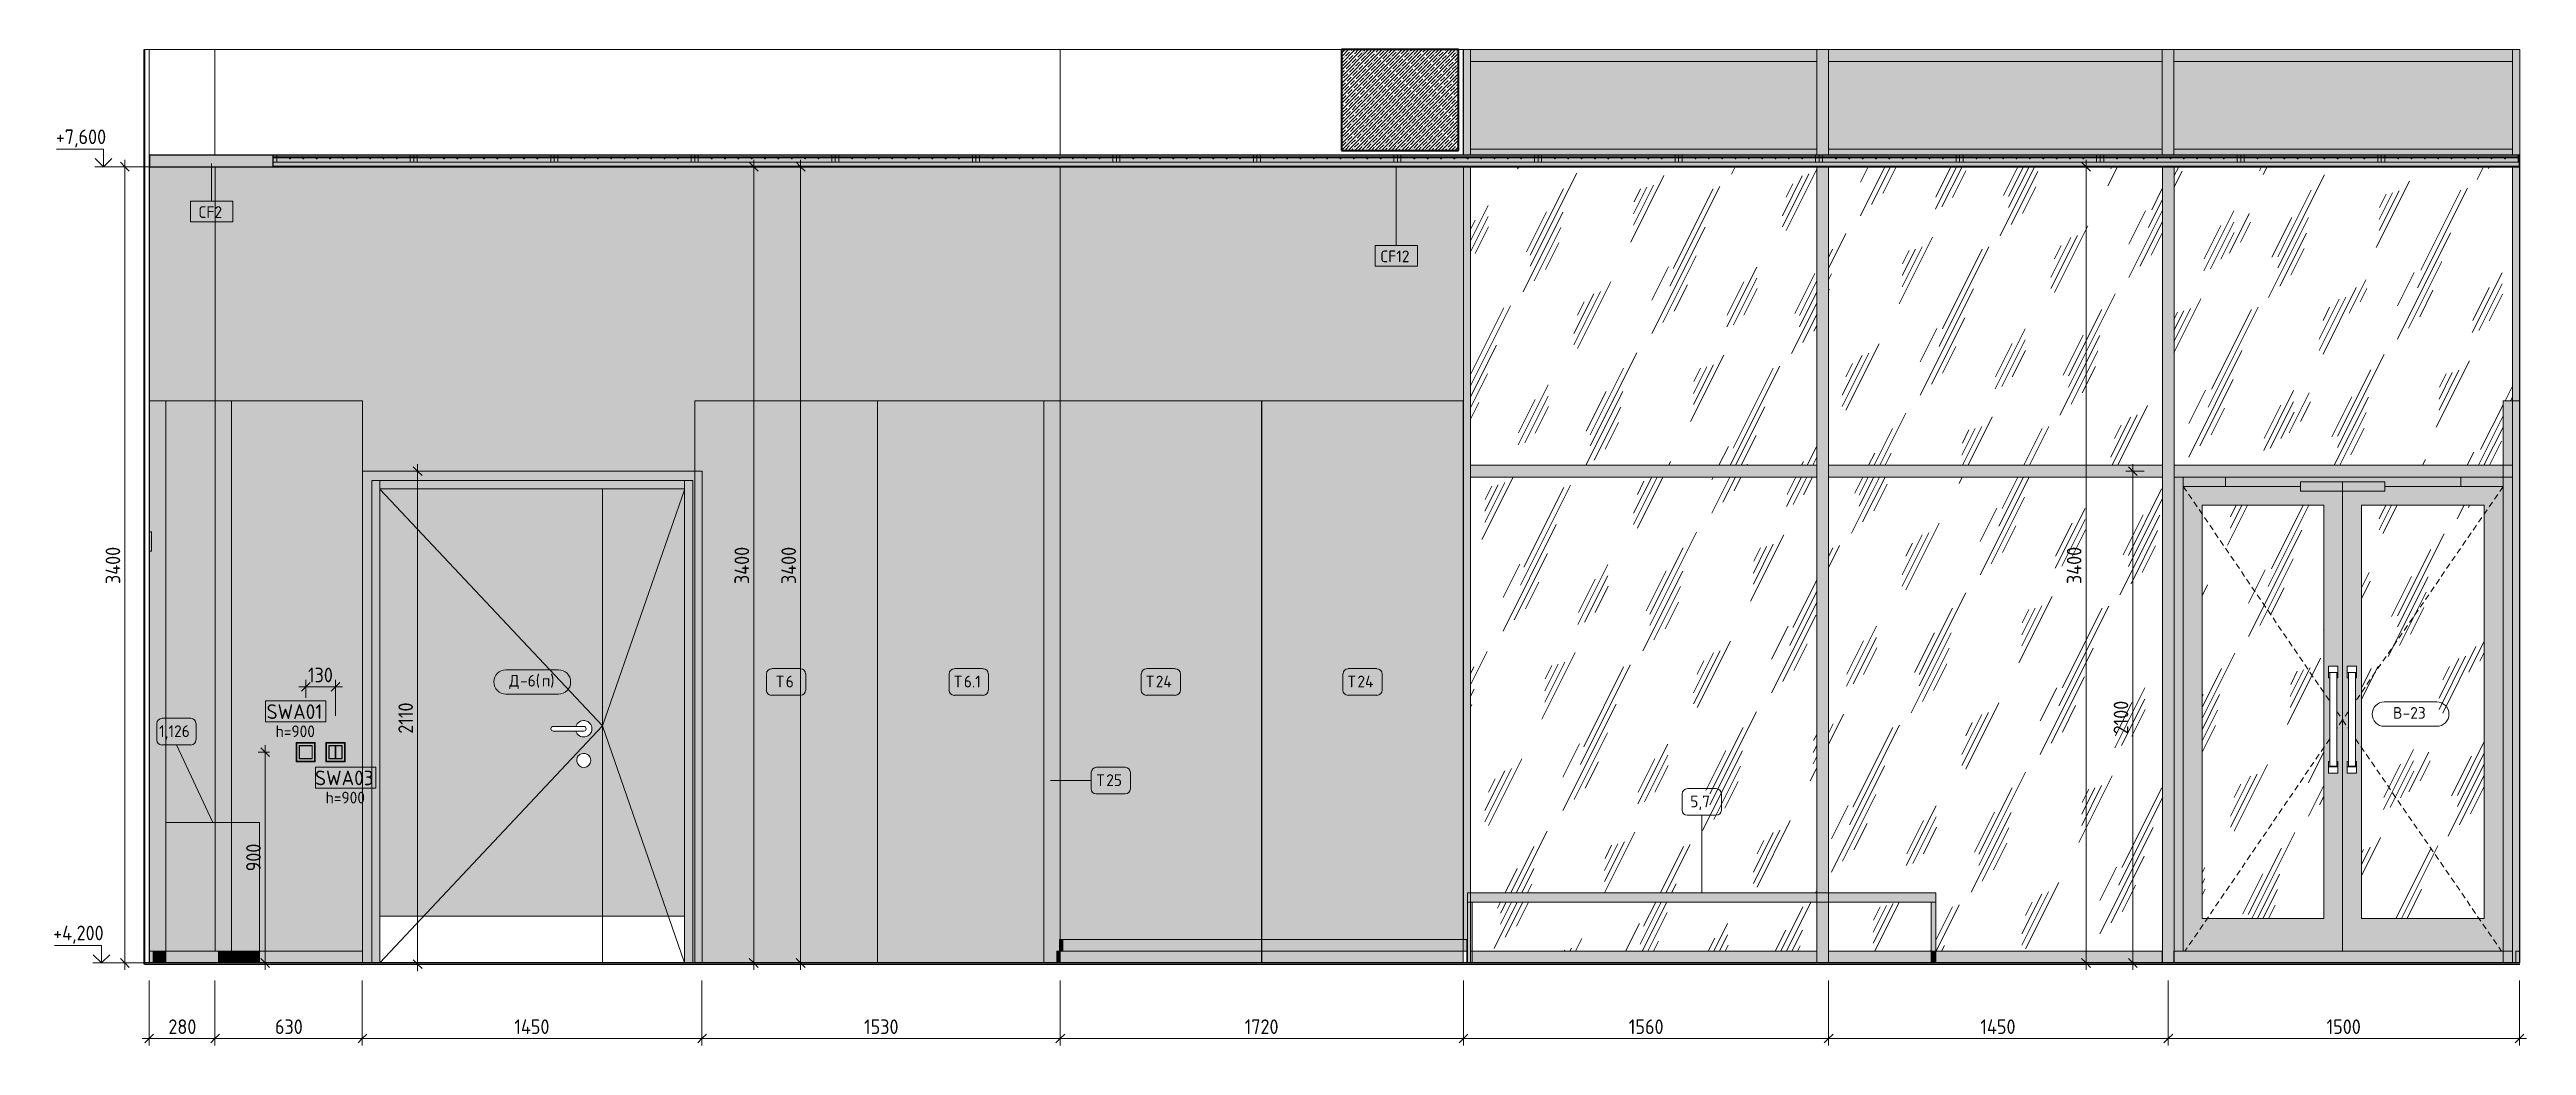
# Model space of a CAD drawing. Header units: millimetres. Extents: x 108302 to 166327, y -1987 to 21700.
# Drawn here: x 142619 to 153193, y 3848 to 8101 of the extents above; entities that cross this region are included whole.
import ezdxf

# ---------------------------------------------------------------- set-up
doc = ezdxf.new("R2010")
doc.units = ezdxf.units.MM
doc.linetypes.add('200_ШТРИХ_ш1п0_6_', pattern=[40, 25, -15])
for name, color, linetype, lineweight in [('A-ANNO-DIMS', 7, 'Continuous', 9), ('A-ANNO-DIMS-25', 7, 'Continuous', 9), ('A-CLNG-IDEN', 7, 'Continuous', 9), ('A-DETL', 7, 'Continuous', 9), ('A-DOOR', 7, 'Continuous', 9), ('A-DOOR-4', 7, '200_ШТРИХ_ш1п0_6_', 9), ('A-DOOR-FRAM-1', 7, 'Continuous', 9), ('A-DOOR-IDEN', 7, 'Continuous', 9), ('A-FLOR', 7, 'Continuous', 9), ('A-GENM', 7, 'Continuous', 9), ('A-GLAZ-CURT', 7, 'Continuous', 9), ('A-GLAZ-CWMG', 7, 'Continuous', 9), ('A-WALL-PATT', 7, 'Continuous', 9), ('E-ELEC-EQPM', 7, 'Continuous', 9), ('E-ELEC-FIXT-IDEN', 7, 'Continuous', 9), ('G-ANNO-DIMS', 7, 'Continuous', 9), ('G-ANNO-DIMS-1', 7, 'Continuous', 20), ('I-FURN-IDEN', 7, 'Continuous', 9), ('I-WALL', 7, 'Continuous', 9), ('Электрические приборы', 7, 'Continuous', 9)]:
    doc.layers.add(name, color=color, linetype=linetype, lineweight=lineweight)
for name, color, linetype, lineweight, true_color in [('A-CLNG-1', 7, 'Continuous', 9, 0x787878), ('A-CLNG-FNSH-1', 251, 'Continuous', 30, 0x505050), ('A-CLNG-FNSH-2', 7, 'Continuous', 30, 0x3c3c3c), ('A-FLOR-1', 7, 'Continuous', 9, 0x787878), ('A-FLOR-FNSH-1', 7, 'Continuous', 40, 0x3c3c3c), ('A-FLOR-FNSH-2', 7, 'Continuous', 30, 0x3c3c3c), ('A-WALL-5', 7, 'Continuous', 40, 0x3c3c3c), ('A-WALL-FNSH-2', 251, 'Continuous', 30, 0x505050), ('A-WALL-FNSH-3', 7, 'Continuous', 30, 0x3c3c3c), ('I-FURN-13', 7, 'Continuous', 9, 0x9e9e9e), ('I-FURN-2', 7, 'Continuous', 9, 0xacacac), ('I-FURN-20', 7, 'Continuous', 9, 0x949494), ('I-FURN-23', 7, 'Continuous', 9, 0x8d8d8d), ('I-FURN-27', 7, 'Continuous', 9, 0x858585), ('I-FURN-28', 7, 'Continuous', 9, 0x888888), ('I-FURN-4', 7, 'Continuous', 9, 0xc0c0c0), ('I-WALL-1', 7, 'Continuous', 9, 0x787878)]:
    doc.layers.add(name, color=color, linetype=linetype, lineweight=lineweight, true_color=true_color)
doc.layers.add('I-FURN-3', color=7, linetype='Continuous', lineweight=9, true_color=0x7f7f7f, transparency=0.7)
doc.styles.add('GOST Common_2', font='GOST_Common.ttf', dxfattribs={"height": 50})
doc.styles.add('GOST Common_3', font='GOST_Common.ttf', dxfattribs={"height": 62.5})
doc.styles.add('ISOCPEUR_1', font='isocpeur.ttf', dxfattribs={"width": 0.9, "height": 62.5})
doc.dimstyles.new('ISO-2_5_0_9К_БОЛЬШОЙ_1', dxfattribs={"dimscale": 304.8, "dimtxt": 62.248823, "dimasz": 0.123031, "dimexe": 0.098425, "dimexo": 0.246063, "dimgap": 0, "dimtad": 1, "dimdec": 0, "dimrnd": 10, "dimzin": 0, "dimdsep": 46, "dimtxsty": 'ISOCPEUR_1', "dimblk1": 'OBLIQUE', "dimblk2": 'OBLIQUE', "dimsah": 1, "dimcen": 0.09, "dimdle": 0.098425, "dimazin": 0, "dimtfac": 1, "dimtdec": 4, "dimtix": 1, "dimtmove": 0, "dimatfit": 3, "dimfxl": 1, "dimtvp": 1, "dimtolj": 1, "dimtzin": 0, "dimarcsym": 2})
pattern_1 = [(45, (264234.352, 0), (-14.2559798, 14.2559798), []), (45, (264248.608, 0), (-14.2559798, 14.2559798), [25.202, -5.04, 0.8382, -4.202])]
pattern_2 = [(63.435, (63.5, 31.75), (-255.5833, 766.7475), [317.5, -190.5, 317.5, -190.5, -403.903]), (63.435, (63.5, 31.75), (-255.5833, 766.7475), [-1016, 127, -276.903]), (63.435, (47.6, 47.6), (-255.5833, 766.7475), [254, -317.5, 190.5, -190.5, -467.403]), (63.435, (47.6, 47.6), (-255.5833, 766.7475), [-952.5, 222.25, -245.153]), (63.435, (47.6, 95.25), (-255.5833, 766.7475), [190.5, -381, 127, -190.5, -530.903]), (63.435, (47.6, 95.25), (-255.5833, 766.7475), [-889, 285.75, -245.153]), (63.435, (95.25, 47.6), (-255.5833, 766.7475), [190.5, -381, 158.75, -6404.653]), (63.435, (142.9, 95.25), (-255.5833, 766.7475), [95.25, -476.25, 63.5, -6499.903]), (63.435, (63.5, 174.6), (-255.5833, 766.7475), [63.5, -476.25, 63.5, -254, -562.653]), (63.435, (63.5, 174.6), (-255.5833, 766.7475), [-857.25, 158.75, -403.903]), (63.435, (349.25, 127), (-255.5833, 766.7475), [317.5, -476.25, 381, -251.503]), (63.435, (349.25, 79.4), (-255.5833, 766.7475), [444.5, -317.5, 476.25, -188.003]), (63.435, (381, 95.25), (-255.5833, 766.7475), [508, -254, 381, -276.903]), (63.435, (428.6, 142.9), (-255.5833, 766.7475), [317.5, -444.5, 254, -403.903]), (63.435, (381, 238.1), (-255.5833, 766.7475), [158.75, -635, 190.5, -435.653]), (63.435, (476.25, 190.5), (-255.5833, 766.7475), [127, -635, 127, -530.903])]

msp = doc.modelspace()

# ---------------------------------------------------------------- texts
at = {"layer": 'A-CLNG-IDEN', "char_height": 50, "attachment_point": 1, "style": 'GOST Common_2'}
for s, insert, width in [('CF2', (143254.3, 7431.4), 132.278), ('CF12', (148299.7, 7242.3), 162.342)]:
    msp.add_mtext(s, dxfattribs=dict(at, insert=insert, width=width))
at = {"layer": 'A-DOOR-IDEN', "char_height": 50, "attachment_point": 1, "style": 'GOST Common_2'}
for s, insert, width in [('\\fGOST Common|b0|i0|c204|p34|;Д', (144581.2, 5430.3), 56.118), ('-6(', (144627.5, 5430.3), 112.236), ('\\fGOST Common|b0|i0|c204|p34|;п', (144720.1, 5430.3), 44.093), ('\\fGOST Common|b0|i0|c204|p34|;)', (144756.5, 5430.3), 24.051), ('\\fGOST Common|b0|i0|c204|p34|;В', (152623.4, 5292.8), 50.105), ('-23', (152664.8, 5292.8), 130.274)]:
    msp.add_mtext(s, dxfattribs=dict(at, insert=insert, width=width))
at = {"layer": 'E-ELEC-FIXT-IDEN', "attachment_point": 1}
for s, insert, char_height, width, style in [('SWA01', (143545.2, 5304.4), 62.5, 304.641, 'GOST Common_3'), ('h=900', (143583.8, 5214.2), 50, 220.464, 'GOST Common_2'), ('SWA03', (143752, 5021.4), 62.5, 320.675, 'GOST Common_3'), ('h=900', (143797.3, 4931.2), 50, 220.464, 'GOST Common_2')]:
    msp.add_mtext(s, dxfattribs=dict(at, insert=insert, char_height=char_height, width=width, style=style))
at = {"layer": 'I-FURN-IDEN', "char_height": 50, "attachment_point": 1, "style": 'GOST Common_2'}
for s, insert, width in [('\\fGOST Common|b0|i0|c204|p34|;Т', (145720.4, 5426.8), 50.105), ('\\fGOST Common|b0|i0|c204|p34|;6', (145761.7, 5426.8), 44.093), ('\\fGOST Common|b0|i0|c204|p34|;Т', (146480.5, 5426.8), 50.105), ('6.1', (146521.9, 5426.8), 92.194), ('\\fGOST Common|b0|i0|c204|p34|;Т', (147300.1, 5426.8), 50.105), ('24', (147341.4, 5426.8), 94.198), ('\\fGOST Common|b0|i0|c204|p34|;Т', (148161.1, 5426.8), 50.105), ('24', (148202.4, 5426.8), 94.198), ('1,126', (143086.4, 5214.7), 170.359), ('\\fGOST Common|b0|i0|c204|p34|;Т', (147088.9, 5005.7), 50.105), ('25', (147130.2, 5005.7), 88.186), ('5,7', (149623.3, 4914.7), 110.232)]:
    msp.add_mtext(s, dxfattribs=dict(at, insert=insert, width=width))

# ---------------------------------------------------------------- blocks, each defined once
blk = doc.blocks.new('Стол базовый прямоугольный - 5_7-26328560-Развертка 2_47-3')
at = {"layer": 'I-FURN-3'}
h = blk.add_hatch(color=256, dxfattribs=at)
h.paths.add_polyline_path([(-115559, 4460), (-115549, 4460), (-115549, 4500), (-115562, 4500), (-115562, 4460)])
h.paths.add_polyline_path([(-114031, 4460), (-114021, 4460), (-114021, 4500), (-114071, 4500), (-114071, 4460), (-114061, 4460)])
for points in [[(-115559, 4200), (-115542, 4200), (-115542, 4250), (-115549, 4250), (-115549, 4460), (-115562, 4460), (-115562, 4200)], [(-115549, 4250), (-115542, 4250), (-115542, 4460), (-115549, 4460)], [(-113562, 4250), (-113562, 4460), (-113582, 4460), (-113582, 4250)], [(-113582, 4200), (-113562, 4200), (-113562, 4250), (-113582, 4250), (-113582, 4240)]]:
    blk.add_hatch(color=256, dxfattribs=at).paths.add_polyline_path(points)
h = blk.add_hatch(color=256, dxfattribs=at)
h.paths.add_polyline_path([(-115542, 4460), (-114071, 4460), (-114071, 4500), (-115549, 4500), (-115549, 4460)])
h.paths.add_polyline_path([(-113562, 4460), (-113562, 4500), (-114021, 4500), (-114021, 4460), (-113582, 4460)])
at = {"layer": 'I-FURN-13'}
for p, q in [((-115562, 4460), (-115542, 4460)), ((-115542, 4460), (-115562, 4460)), ((-115562, 4200), (-115562, 4460)), ((-115542, 4460), (-115542, 4200)), ((-113582, 4460), (-113562, 4460)), ((-113562, 4460), (-113582, 4460)), ((-113582, 4460), (-113582, 4200)), ((-113562, 4200), (-113562, 4460))]:
    blk.add_line(p, q, dxfattribs=at)
at = {"layer": 'I-FURN-2'}
for p, q in [((-113562, 4500), (-115562, 4500)), ((-115562, 4460), (-115562, 4500)), ((-115562, 4200), (-115562, 4460)), ((-115562, 4200), (-115562, 4460)), ((-115542, 4460), (-113582, 4460)), ((-115542, 4200), (-115542, 4460)), ((-115542, 4200), (-115542, 4460)), ((-113582, 4200), (-113582, 4460)), ((-113582, 4200), (-113582, 4460)), ((-113562, 4500), (-113562, 4460)), ((-113562, 4200), (-113562, 4460)), ((-113562, 4200), (-113562, 4460))]:
    blk.add_line(p, q, dxfattribs=at)
at = {"layer": 'I-FURN-20'}
for p, q in [((-115562, 4460), (-115542, 4460)), ((-115542, 4460), (-115562, 4460)), ((-113582, 4460), (-113562, 4460)), ((-113562, 4460), (-113582, 4460))]:
    blk.add_line(p, q, dxfattribs=at)
at = {"layer": 'I-FURN-4'}
for p, q in [((-115562, 4500), (-113562, 4500)), ((-115562, 4460), (-115562, 4500)), ((-113562, 4460), (-115562, 4460)), ((-115562, 4460), (-115542, 4460)), ((-115562, 4200), (-115562, 4460)), ((-115542, 4460), (-115542, 4200)), ((-113582, 4460), (-113562, 4460)), ((-113582, 4460), (-113582, 4200)), ((-113562, 4460), (-113562, 4500)), ((-113562, 4200), (-113562, 4460))]:
    blk.add_line(p, q, dxfattribs=at)
blk = doc.blocks.new('Шкаф параметрический - 1_126-26329240-Развертка 2_47-3')
at = {"layer": 'I-FURN-13'}
for p, q in [((-121119, 4800), (-121119, 4200)), ((-121119, 4200), (-120719, 4200))]:
    blk.add_line(p, q, dxfattribs=at)
at = {"layer": 'I-FURN-2'}
for p, q in [((-121119, 4800), (-120719, 4800)), ((-120719, 4800), (-121119, 4800)), ((-120719, 4800), (-121119, 4800)), ((-121119, 4800), (-121119, 4200)), ((-120719, 4200), (-120719, 4800)), ((-120894, 4200), (-121119, 4200))]:
    blk.add_line(p, q, dxfattribs=at)
at = {"layer": 'I-FURN-4'}
for p, q in [((-121119, 4800), (-120719, 4800)), ((-120719, 4800), (-120719, 4200))]:
    blk.add_line(p, q, dxfattribs=at)
blk = doc.blocks.new('Плинтус - Плинтус темный _ст_школа_-32862305-Развертка 2_47-3')
at = {"layer": 'A-GENM'}
for p, q in [((-111071, 4250), (-111086, 4250)), ((-111086, 4250), (-111086, 4200)), ((-111071, 4200), (-111071, 4250)), ((-111086, 4200), (-111071, 4200))]:
    blk.add_line(p, q, dxfattribs=at)
blk = doc.blocks.new('Плинтус - Плинтус темный _ст_школа_-32862310-Развертка 2_47-3')
at = {"layer": 'A-GENM'}
for p, q in [((-121174, 4250), (-121189, 4250)), ((-121189, 4250), (-121189, 4200)), ((-121174, 4200), (-121174, 4250)), ((-121189, 4200), (-121174, 4200))]:
    blk.add_line(p, q, dxfattribs=at)
blk = doc.blocks.new('Плинтус - Плинтус темный _ст_школа_-32862308-Развертка 2_47-3')
at = {"layer": 'A-GENM'}
for p, q in [((-121174, 4250), (-121119, 4250)), ((-121119, 4250), (-120894, 4250)), ((-120894, 4200), (-120894, 4250)), ((-121119, 4200), (-121174, 4200)), ((-120894, 4200), (-121119, 4200))]:
    blk.add_line(p, q, dxfattribs=at)
blk = doc.blocks.new('Плинтус - Плинтус темный _ст_школа_-32862147-Развертка 2_47-3')
at = {"layer": 'A-GENM'}
blk.add_line((-120894, 4250), (-120894, 4200), dxfattribs=at)
blk = doc.blocks.new('Плинтус - Плинтус темный _ст_школа_-32862311-Развертка 2_47-3')
at = {"layer": 'A-GENM'}
for p, q in [((-120894, 4250), (-120839, 4250)), ((-120839, 4250), (-120719, 4250)), ((-120719, 4250), (-120280, 4250)), ((-120280, 4250), (-120280, 4200)), ((-120839, 4200), (-120894, 4200)), ((-120719, 4200), (-120839, 4200)), ((-120280, 4200), (-120719, 4200))]:
    blk.add_line(p, q, dxfattribs=at)
blk = doc.blocks.new('Плинтус - Плинтус темный _ст_школа_-32862312-Развертка 2_47-3')
at = {"layer": 'A-GENM'}
for p, q in [((-117316, 4250), (-117301, 4250)), ((-117316, 4200), (-117316, 4250)), ((-117301, 4250), (-117301, 4200)), ((-117301, 4200), (-117316, 4200))]:
    blk.add_line(p, q, dxfattribs=at)
blk = doc.blocks.new('Плинтус - Плинтус темный _ст_школа_-32862313-Развертка 2_47-3')
at = {"layer": 'A-GENM'}
for p, q in [((-115580, 4200), (-115580, 4250)), ((-115570, 4250), (-115565, 4250)), ((-115565, 4250), (-115565, 4200)), ((-115565, 4200), (-115580, 4200))]:
    blk.add_line(p, q, dxfattribs=at)
blk = doc.blocks.new('Рамки - Рамка х1-27334609-Развертка 2_47-3')
at = {"layer": 'E-ELEC-EQPM'}
for p, q in [((-121189, 6041), (-121181, 6041)), ((-121181, 5959), (-121181, 6041)), ((-121181, 5959), (-121189, 5959))]:
    blk.add_line(p, q, dxfattribs=at)
blk = doc.blocks.new('Switch1 - Svitch х2-27451159-Развертка 2_47-3')
at = {"layer": 'Электрические приборы'}
for p, q in [((-120354, 5141), (-120436, 5141)), ((-120436, 5141), (-120436, 5059)), ((-120435, 5060), (-120435, 5140)), ((-120435, 5140), (-120355, 5140)), ((-120357, 5138), (-120433, 5138)), ((-120433, 5138), (-120433, 5062)), ((-120357, 5138), (-120433, 5138)), ((-120433, 5138), (-120433, 5062)), ((-120423, 5072), (-120423, 5128)), ((-120423, 5128), (-120367, 5128)), ((-120423, 5072), (-120423, 5128)), ((-120423, 5128), (-120367, 5128)), ((-120396, 5127), (-120422, 5127)), ((-120422, 5127), (-120422, 5073)), ((-120368, 5127), (-120422, 5127)), ((-120422, 5127), (-120422, 5073)), ((-120396, 5073), (-120396, 5127)), ((-120394, 5127), (-120394, 5073)), ((-120368, 5127), (-120394, 5127)), ((-120368, 5073), (-120368, 5127)), ((-120368, 5073), (-120368, 5127)), ((-120367, 5128), (-120367, 5072)), ((-120367, 5128), (-120367, 5072)), ((-120357, 5062), (-120357, 5138)), ((-120357, 5062), (-120357, 5138)), ((-120355, 5140), (-120355, 5060)), ((-120354, 5059), (-120354, 5141)), ((-120436, 5059), (-120354, 5059)), ((-120355, 5060), (-120435, 5060)), ((-120433, 5062), (-120357, 5062)), ((-120433, 5062), (-120357, 5062)), ((-120367, 5072), (-120423, 5072)), ((-120367, 5072), (-120423, 5072)), ((-120422, 5073), (-120396, 5073)), ((-120422, 5073), (-120368, 5073)), ((-120394, 5073), (-120368, 5073))]:
    blk.add_line(p, q, dxfattribs=at)
blk = doc.blocks.new('Switch1 - Svitch х1-27745830-Развертка 2_47-3')
at = {"layer": 'Электрические приборы'}
for p, q in [((-120563, 5141), (-120563, 5059)), ((-120481, 5141), (-120563, 5141)), ((-120562, 5140), (-120482, 5140)), ((-120562, 5060), (-120562, 5140)), ((-120560, 5138), (-120560, 5062)), ((-120484, 5138), (-120560, 5138)), ((-120550, 5128), (-120494, 5128)), ((-120550, 5072), (-120550, 5128)), ((-120549, 5127), (-120549, 5073)), ((-120495, 5127), (-120549, 5127)), ((-120495, 5073), (-120495, 5127)), ((-120494, 5128), (-120494, 5072)), ((-120484, 5062), (-120484, 5138)), ((-120482, 5140), (-120482, 5060)), ((-120481, 5059), (-120481, 5141)), ((-120563, 5059), (-120481, 5059)), ((-120482, 5060), (-120562, 5060)), ((-120560, 5062), (-120484, 5062)), ((-120494, 5072), (-120550, 5072)), ((-120549, 5073), (-120495, 5073))]:
    blk.add_line(p, q, dxfattribs=at)
blk = doc.blocks.new('Мат в спортивном зале - Т19-31180416-Развертка 2_47-3')
at = {"layer": 'I-FURN-3'}
for points in [[(-111141, 4200), (-111086, 4200), (-111086, 4250), (-111071, 4250), (-111071, 6600), (-111100.5, 6600), (-111100.5, 6325), (-111141, 6325), (-111141, 6275), (-111100.5, 6275), (-111100.5, 4250), (-111141, 4250), (-111141, 4240)], [(-111100.5, 4250), (-111100.5, 6275), (-111141, 6275), (-111141, 4250), (-111140.5, 4250)]]:
    blk.add_hatch(color=256, dxfattribs=at).paths.add_polyline_path(points)
h = blk.add_hatch(color=256, dxfattribs=at)
h.paths.add_polyline_path([(-111086, 4200), (-111071, 4200), (-111071, 4250), (-111086, 4250)])
h.paths.add_polyline_path([(-111141, 6325), (-111100.5, 6325), (-111100.5, 6600), (-111141, 6600)])
at = {"layer": 'I-FURN-13'}
for p, q in [((-111071, 4250), (-111071, 6600)), ((-111141, 4200), (-111086, 4200))]:
    blk.add_line(p, q, dxfattribs=at)
at = {"layer": 'I-FURN-2'}
for p in [(-111071, 6600), (-111141, 4200)]:
    blk.add_line(p, (-111141, 6600), dxfattribs=at)
at = {"layer": 'I-FURN-4'}
for p, q in [((-111141, 6600), (-111071, 6600)), ((-111141, 4200), (-111141, 6600)), ((-111071, 6600), (-111071, 4200)), ((-111071, 4200), (-111141, 4200))]:
    blk.add_line(p, q, dxfattribs=at)
blk = doc.blocks.new('Мат в спортивном зале - Т6_1-31227204-Развертка 2_47-3')
at = {"layer": 'I-FURN-3'}
for points in [[(-117408, 4200), (-117371, 4200), (-117371, 6600), (-118081, 6600), (-118081, 4200)], [(-117337, 4200), (-117316, 4200), (-117316, 4250), (-117304, 4250), (-117304, 4300), (-117301, 4300), (-117301, 6600), (-117371, 6600), (-117371, 4200)]]:
    blk.add_hatch(color=256, dxfattribs=at).paths.add_polyline_path(points)
at = {"layer": 'I-FURN-13'}
for p, q in [((-118081, 4200), (-118081, 6600)), ((-117301, 6600), (-117371, 6600)), ((-117301, 4300), (-117301, 6600)), ((-118081, 4200), (-117371, 4200)), ((-117316, 4200), (-117371, 4200))]:
    blk.add_line(p, q, dxfattribs=at)
at = {"layer": 'I-FURN-2'}
for p, q in [((-117371, 6600), (-118081, 6600)), ((-117371, 6600), (-117301, 6600)), ((-117371, 4200), (-117408, 4200))]:
    blk.add_line(p, q, dxfattribs=at)
at = {"layer": 'I-FURN-20'}
for p, q in [((-117301, 6600), (-117301, 4300)), ((-117371, 4200), (-117316, 4200))]:
    blk.add_line(p, q, dxfattribs=at)
at = {"layer": 'I-FURN-4'}
for p, q in [((-118081, 6600), (-117371, 6600)), ((-118081, 4200), (-118081, 6600))]:
    blk.add_line(p, q, dxfattribs=at)
blk = doc.blocks.new('Мат в спортивном зале - Т6-31175905-Развертка 2_47-3')
at = {"layer": 'I-FURN-3'}
for points in [[(-118081, 4200), (-118081, 6600), (-118861, 6600), (-118861, 6300), (-118830, 6300), (-118830, 4200), (-118675, 4200)], [(-118830, 4200), (-118830, 6300), (-118861, 6300), (-118861, 4200)]]:
    blk.add_hatch(color=256, dxfattribs=at).paths.add_polyline_path(points)
at = {"layer": 'I-FURN-13'}
for p in [(-118081, 6600), (-118861, 4200)]:
    blk.add_line(p, (-118081, 4200), dxfattribs=at)
at = {"layer": 'I-FURN-2'}
for p in [(-118081, 6600), (-118861, 4200)]:
    blk.add_line(p, (-118861, 6600), dxfattribs=at)
at = {"layer": 'I-FURN-4'}
for p, q in [((-118861, 6600), (-118081, 6600)), ((-118861, 4200), (-118861, 6600)), ((-118081, 4200), (-118081, 6600))]:
    blk.add_line(p, q, dxfattribs=at)
blk = doc.blocks.new('Мат в спортивном зале - Т9-31176880-Развертка 2_47-3')
at = {"layer": 'I-FURN-3'}
for points in [[(-120839, 4800), (-120839, 6600), (-120909, 6600), (-120909, 4800)], [(-120279, 4200), (-120279, 6300), (-120280, 6300), (-120280, 4200)], [(-120894, 4250), (-120839, 4250), (-120839, 4800), (-120909, 4800), (-120909, 4250), (-120894, 4250)], [(-120719, 4250), (-120719, 4800), (-120839, 4800), (-120839, 4250)], [(-120894, 4200), (-120839, 4200), (-120839, 4250), (-120894, 4250)], [(-120719, 4200), (-120719, 4250), (-120839, 4250), (-120839, 4200)]]:
    blk.add_hatch(color=256, dxfattribs=at).paths.add_polyline_path(points)
h = blk.add_hatch(color=256, dxfattribs=at)
h.paths.add_polyline_path([(-120280, 4250), (-120280, 6300), (-120279, 6300), (-120279, 6600), (-120839, 6600), (-120839, 4800), (-120719, 4800), (-120719, 4250), (-120577, 4250)])
h.paths.add_polyline_path([(-120355, 5059), (-120436, 5059), (-120436, 5141), (-120354, 5141), (-120354, 5059)])
h.paths.add_polyline_path([(-120563, 5059), (-120563, 5141), (-120481, 5141), (-120481, 5059), (-120562, 5059)])
h.paths.add_polyline_path([(-120495, 5060), (-120482, 5060), (-120482, 5140), (-120562, 5140), (-120562, 5060), (-120497, 5060)])
h.paths.add_polyline_path([(-120418, 5060), (-120355, 5060), (-120355, 5140), (-120435, 5140), (-120435, 5060), (-120422, 5060)])
h.paths.add_polyline_path([(-120495, 5062), (-120560, 5062), (-120560, 5138), (-120484, 5138), (-120484, 5062), (-120494, 5062)])
h.paths.add_polyline_path([(-120418, 5062), (-120433, 5062), (-120433, 5138), (-120357, 5138), (-120357, 5062), (-120396, 5062)])
h.paths.add_polyline_path([(-120422, 5072), (-120367, 5072), (-120367, 5128), (-120423, 5128), (-120423, 5072)])
h.paths.add_polyline_path([(-120497, 5072), (-120494, 5072), (-120494, 5128), (-120550, 5128), (-120550, 5072), (-120549, 5072)])
h.paths.add_polyline_path([(-120549, 5073), (-120549, 5127), (-120495, 5127), (-120495, 5073), (-120497, 5073)])
h.paths.add_polyline_path([(-120394, 5073), (-120422, 5073), (-120422, 5127), (-120368, 5127), (-120368, 5073)])
h = blk.add_hatch(color=256, dxfattribs=at)
h.paths.add_polyline_path([(-120577, 4200), (-120280, 4200), (-120280, 4250), (-120719, 4250), (-120719, 4200)])
h.paths.add_polyline_path([(-120354, 5059), (-120354, 5141), (-120436, 5141), (-120436, 5059), (-120357, 5059)])
h.paths.add_polyline_path([(-120563, 5059), (-120481, 5059), (-120481, 5141), (-120563, 5141), (-120563, 5060)])
h.paths.add_polyline_path([(-120418, 5060), (-120435, 5060), (-120435, 5140), (-120355, 5140), (-120355, 5060), (-120396, 5060)])
h.paths.add_polyline_path([(-120494, 5060), (-120562, 5060), (-120562, 5140), (-120482, 5140), (-120482, 5060), (-120484, 5060)])
h.paths.add_polyline_path([(-120422, 5062), (-120357, 5062), (-120357, 5138), (-120433, 5138), (-120433, 5062)])
h.paths.add_polyline_path([(-120497, 5062), (-120484, 5062), (-120484, 5138), (-120560, 5138), (-120560, 5062), (-120549, 5062)])
h.paths.add_polyline_path([(-120367, 5072), (-120423, 5072), (-120423, 5128), (-120367, 5128), (-120367, 5073)])
h.paths.add_polyline_path([(-120494, 5072), (-120550, 5072), (-120550, 5128), (-120494, 5128), (-120494, 5073)])
h.paths.add_polyline_path([(-120422, 5073), (-120368, 5073), (-120368, 5127), (-120422, 5127)])
h.paths.add_polyline_path([(-120549, 5073), (-120495, 5073), (-120495, 5127), (-120549, 5127)])
at = {"layer": 'I-FURN-13'}
for p, q in [((-120909, 6600), (-120839, 6600)), ((-120719, 4200), (-120839, 4200)), ((-120280, 4200), (-120279, 4200))]:
    blk.add_line(p, q, dxfattribs=at)
at = {"layer": 'I-FURN-2'}
for p, q in [((-120279, 6600), (-120839, 6600)), ((-120279, 6600), (-120279, 4200)), ((-120577, 4200), (-120719, 4200))]:
    blk.add_line(p, q, dxfattribs=at)
at = {"layer": 'I-FURN-20'}
blk.add_line((-120839, 6600), (-120909, 6600), dxfattribs=at)
at = {"layer": 'I-FURN-23'}
blk.add_line((-120839, 4200), (-120894, 4200), dxfattribs=at)
at = {"layer": 'I-FURN-27'}
blk.add_line((-120909, 4250), (-120909, 4800), dxfattribs=at)
at = {"layer": 'I-FURN-28'}
blk.add_line((-120909, 4800), (-120909, 6600), dxfattribs=at)
at = {"layer": 'I-FURN-4'}
for p in [(-120839, 6600), (-120279, 4200)]:
    blk.add_line(p, (-120279, 6600), dxfattribs=at)
blk = doc.blocks.new('Мат в спортивном зале - Т13-31176944-Развертка 2_47-3')
at = {"layer": 'I-FURN-13'}
for p, q in [((-120839, 6600), (-120909, 6600)), ((-120839, 4800), (-120839, 6600)), ((-120909, 4250), (-120909, 4800)), ((-120839, 4200), (-120839, 4800))]:
    blk.add_line(p, q, dxfattribs=at)
at = {"layer": 'I-FURN-2'}
for p, q in [((-120909, 6600), (-120839, 6600)), ((-120909, 4800), (-120909, 6600)), ((-120839, 4800), (-120839, 6600))]:
    blk.add_line(p, q, dxfattribs=at)
at = {"layer": 'I-FURN-20'}
for q in [(-120839, 4800), (-120894, 4200)]:
    blk.add_line((-120839, 4200), q, dxfattribs=at)
at = {"layer": 'I-FURN-23'}
blk.add_line((-120894, 4200), (-120839, 4200), dxfattribs=at)
blk = doc.blocks.new('Мат в спортивном зале - Т12-31176922-Развертка 2_47-3')
at = {"layer": 'I-FURN-3'}
for points in [[(-120920, 4800), (-120909, 4800), (-120909, 6600), (-121119, 6600), (-121119, 4800), (-120930, 4800)], [(-120930, 4250), (-120909, 4250), (-120909, 4800), (-121119, 4800), (-121119, 4250)], [(-120910, 4200), (-120894, 4200), (-120894, 4250), (-121119, 4250), (-121119, 4200), (-120930, 4200)]]:
    blk.add_hatch(color=256, dxfattribs=at).paths.add_polyline_path(points)
at = {"layer": 'I-FURN-13'}
for p, q in [((-121119, 4800), (-121119, 6600)), ((-121119, 4200), (-121119, 4800)), ((-120839, 4800), (-120839, 4200)), ((-120839, 4200), (-121119, 4200))]:
    blk.add_line(p, q, dxfattribs=at)
at = {"layer": 'I-FURN-2'}
for p, q in [((-120839, 6600), (-121119, 6600)), ((-121119, 4800), (-121119, 6600)), ((-120839, 6600), (-120839, 4800)), ((-120839, 4200), (-120839, 4800))]:
    blk.add_line(p, q, dxfattribs=at)
at = {"layer": 'I-FURN-20'}
for p, q in [((-121119, 4250), (-121119, 4800)), ((-120894, 4200), (-120839, 4200))]:
    blk.add_line(p, q, dxfattribs=at)
at = {"layer": 'I-FURN-4'}
for p in [(-121119, 6600), (-120839, 4800)]:
    blk.add_line(p, (-120839, 6600), dxfattribs=at)
blk = doc.blocks.new('Мат в спортивном зале - Т20-31224349-Развертка 2_47-3')
at = {"layer": 'I-FURN-3'}
for points in [[(-121189, 4250), (-121119, 4250), (-121119, 6600), (-121189, 6600), (-121189, 6041), (-121181, 6041), (-121181, 5959), (-121189, 5959), (-121189, 4683)], [(-121119, 4200), (-121119, 4250), (-121174, 4250), (-121174, 4200)]]:
    blk.add_hatch(color=256, dxfattribs=at).paths.add_polyline_path(points)
h = blk.add_hatch(color=256, dxfattribs=at)
h.paths.add_polyline_path([(-121189, 4200), (-121174, 4200), (-121174, 4250), (-121189, 4250)])
h.paths.add_polyline_path([(-121181, 5959), (-121181, 6041), (-121189, 6041), (-121189, 5959)])
at = {"layer": 'I-FURN-13'}
for p, q in [((-121189, 6600), (-121189, 6041)), ((-121119, 4800), (-121119, 6600)), ((-121189, 5959), (-121189, 4250))]:
    blk.add_line(p, q, dxfattribs=at)
at = {"layer": 'I-FURN-2'}
blk.add_line((-121119, 6600), (-121189, 6600), dxfattribs=at)
at = {"layer": 'I-FURN-20'}
blk.add_line((-121119, 4250), (-121119, 4800), dxfattribs=at)
at = {"layer": 'I-FURN-4'}
for p, q in [((-121189, 6600), (-121119, 6600)), ((-121189, 4200), (-121189, 6600)), ((-121119, 4200), (-121119, 6600)), ((-121119, 4200), (-121189, 4200))]:
    blk.add_line(p, q, dxfattribs=at)
blk = doc.blocks.new('Мат в спортивном зале - Т24-31224378-Развертка 2_47-3')
at = {"layer": 'I-FURN-3'}
h = blk.add_hatch(color=256, dxfattribs=at)
h.paths.add_polyline_path([(-115600, 4200), (-115580, 4200), (-115580, 4250), (-116440, 4250), (-116440, 4200), (-116140, 4200)])
h.paths.add_polyline_path([(-115753, 4300), (-115580, 4300), (-115580, 6600), (-116440, 6600), (-116440, 4300), (-115754, 4300)])
blk.add_hatch(color=256, dxfattribs=at).paths.add_polyline_path([(-116440, 4250), (-115580, 4250), (-115580, 4300), (-116440, 4300)])
at = {"layer": 'I-FURN-13'}
for p in [(-115580, 4250), (-116440, 4200)]:
    blk.add_line(p, (-115580, 4200), dxfattribs=at)
at = {"layer": 'I-FURN-2'}
for p, q in [((-115580, 6600), (-116440, 6600)), ((-116440, 4300), (-116440, 6600)), ((-115580, 6600), (-115580, 4300)), ((-116440, 4200), (-116440, 4250))]:
    blk.add_line(p, q, dxfattribs=at)
at = {"layer": 'I-FURN-4'}
for p, q in [((-116440, 6600), (-115580, 6600)), ((-116440, 4200), (-116440, 6600)), ((-115580, 4200), (-115580, 6600))]:
    blk.add_line(p, q, dxfattribs=at)
blk = doc.blocks.new('Мат в спортивном зале - Т24-V34-Развертка 2_47-3')
at = {"layer": 'I-FURN-3'}
for points in [[(-117301, 4200), (-116441, 4200), (-116441, 4250), (-117299, 4250), (-117299, 4300), (-116441, 4300), (-116441, 6600), (-117301, 6600), (-117301, 4201)], [(-117289, 4250), (-117289, 4300), (-117299, 4300), (-117299, 4250)], [(-116774, 4250), (-116441, 4250), (-116441, 4300), (-117289, 4300), (-117289, 4250)]]:
    blk.add_hatch(color=256, dxfattribs=at).paths.add_polyline_path(points)
at = {"layer": 'I-FURN-13'}
blk.add_line((-117301, 4200), (-116441, 4200), dxfattribs=at)
at = {"layer": 'I-FURN-2'}
for p, q in [((-116441, 6600), (-117301, 6600)), ((-117301, 4200), (-117301, 6600)), ((-116441, 6600), (-116441, 4300)), ((-116441, 4250), (-116441, 4200))]:
    blk.add_line(p, q, dxfattribs=at)
at = {"layer": 'I-FURN-4'}
for p, q in [((-117301, 6600), (-116441, 6600)), ((-117301, 4200), (-117301, 6600)), ((-116441, 4200), (-116441, 6600))]:
    blk.add_line(p, q, dxfattribs=at)
blk = doc.blocks.new('Мат в спортивном зале - Т25-31224382-Развертка 2_47-3')
at = {"layer": 'I-FURN-3'}
blk.add_hatch(color=256, dxfattribs=at).paths.add_polyline_path([(-117301, 4200), (-117301, 4300), (-117304, 4300), (-117304, 4250), (-117316, 4250), (-117316, 4200)])
at = {"layer": 'I-FURN-13'}
for p, q in [((-117301, 4300), (-117301, 6600)), ((-117371, 4200), (-117316, 4200))]:
    blk.add_line(p, q, dxfattribs=at)
at = {"layer": 'I-FURN-2'}
for p in [(-117301, 6600), (-117371, 4200)]:
    blk.add_line(p, (-117371, 6600), dxfattribs=at)
at = {"layer": 'I-FURN-4'}
for p, q in [((-117371, 6600), (-117301, 6600)), ((-117371, 4200), (-117371, 6600)), ((-117301, 6600), (-117301, 4200))]:
    blk.add_line(p, q, dxfattribs=at)
blk = doc.blocks.new('110_Дверь_СКБ_2Ст - Д-6_п__ ДОО_Дв_1450x2100h_Дверь из раздевальной в коридор-32371698-Развертка 2_47-3')
at = {"layer": 'A-DOOR'}
h = blk.add_hatch(color=256, dxfattribs=at)
h.paths.add_polyline_path([(-120205, 4400), (-119255, 4400), (-119255, 6225), (-120205, 6225), (-120205, 4683)])
h.paths.add_polyline_path([(-119333, 5035), (-119340, 5035), (-119347, 5038), (-119354, 5042), (-119359, 5047), (-119363, 5054), (-119365, 5061), (-119365, 5069), (-119363, 5076), (-119359, 5083), (-119354, 5088), (-119348, 5092), (-119341, 5094), (-119333, 5095), (-119326, 5094), (-119319, 5090), (-119313, 5086), (-119309, 5080), (-119306, 5072), (-119305, 5065), (-119306, 5058), (-119309, 5050), (-119313, 5045), (-119319, 5040), (-119326, 5037), (-119331, 5035)])
h.paths.add_polyline_path([(-119334, 5165), (-119343, 5166), (-119352, 5169), (-119359, 5175), (-119365, 5182), (-119369, 5190), (-119465, 5190), (-119468, 5190), (-119470, 5191), (-119472, 5193), (-119474, 5195), (-119475, 5197), (-119475, 5200), (-119475, 5203), (-119474, 5205), (-119472, 5207), (-119470, 5209), (-119468, 5210), (-119465, 5210), (-119369, 5210), (-119365, 5218), (-119359, 5225), (-119352, 5231), (-119343, 5234), (-119334, 5235), (-119326, 5234), (-119317, 5230), (-119310, 5225), (-119305, 5217), (-119301, 5209), (-119300, 5200), (-119301, 5191), (-119305, 5183), (-119310, 5175), (-119317, 5170), (-119326, 5166), (-119332, 5165)])
blk.add_hatch(color=256, dxfattribs=at).paths.add_polyline_path([(-118905, 4400), (-118905, 6225), (-119255, 6225), (-119255, 4400), (-118992, 4400)])
at = {"layer": 'A-DOOR-FRAM-1'}
for points in [[(-120279, 4200), (-120240, 4200), (-120240, 6260), (-118870, 6260), (-118870, 4200), (-118861, 4200), (-118861, 6300), (-120279, 6300), (-120279, 4683)], [(-120205, 4200), (-120205, 6260), (-120240, 6260), (-120240, 4200)], [(-119009, 6225), (-118905, 6225), (-118905, 6260), (-120205, 6260), (-120205, 6225), (-119255, 6225)], [(-118905, 4200), (-118870, 4200), (-118870, 6260), (-118905, 6260), (-118905, 4204)]]:
    blk.add_hatch(color=256, dxfattribs=at).paths.add_polyline_path(points)
at = {"layer": 'A-DOOR'}
for p, q in [((-119255, 4400), (-119255, 6225)), ((-119255, 6225), (-119255, 4400)), ((-119465, 5210), (-119335, 5210)), ((-119335, 5190), (-119465, 5190)), ((-119335, 5210), (-119369, 5210)), ((-119369, 5190), (-119335, 5190)), ((-120205, 4400), (-119255, 4400)), ((-119255, 4400), (-119255, 4200)), ((-118905, 4400), (-119255, 4400)), ((-119255, 4400), (-119255, 4200))]:
    blk.add_line(p, q, dxfattribs=at)
for centre, radius, start, end in [((-119465, 5200), 10, 90, 270), ((-119335, 5200), 35, 0, 163.3985), ((-119335, 5200), 35, 196.6015, 0), ((-119335, 5200), 10, 270, 90), ((-119335, 5200), 10, 270, 90), ((-119335, 5065), 30, 0, 188.1699), ((-119335, 5065), 30, 188.1699, 0)]:
    blk.add_arc(centre, radius, start, end, dxfattribs=at)
at = {"layer": 'A-DOOR-FRAM-1'}
for p, q in [((-120240, 4200), (-120240, 6260)), ((-120240, 6260), (-118870, 6260)), ((-120205, 6225), (-120205, 6260)), ((-120205, 4200), (-120205, 6260)), ((-118905, 6260), (-118905, 6225)), ((-118905, 4200), (-118905, 6260)), ((-118870, 6260), (-118870, 4200)), ((-120205, 6225), (-118905, 6225)), ((-120279, 4200), (-120260, 4200)), ((-118870, 4200), (-118861, 4200)), ((-118861, 4200), (-118830, 4200))]:
    blk.add_line(p, q, dxfattribs=at)
blk = doc.blocks.new('Прямоугольный импост - Импост структурный с накладкой - 160мм Темный-32428731-Развертка 2_47-3')
at = {"layer": 'A-GLAZ-CWMG'}
blk.add_hatch(color=256, dxfattribs=at).paths.add_polyline_path([(-111101, 8050), (-111101, 8100), (-112546, 8100), (-112546, 8050), (-111387, 8050)])
for p, q in [((-112546, 8050), (-112546, 8100)), ((-112546, 8050), (-111101, 8050)), ((-111101, 8100), (-111101, 8050))]:
    blk.add_line(p, q, dxfattribs=at)
blk = doc.blocks.new('Прямоугольный импост - Импост структурный с накладкой - 160мм Темный-32356295-Развертка 2_47-3')
at = {"layer": 'A-GLAZ-CWMG'}
for p in [(-111100.5, 6300), (-111086, 4200)]:
    blk.add_line(p, (-111100.5, 4200), dxfattribs=at)
blk = doc.blocks.new('Прямоугольный импост - Импост структурный с накладкой - 160мм Темный-32428214-Развертка 2_47-3')
at = {"layer": 'A-GLAZ-CWMG'}
blk.add_hatch(color=256, dxfattribs=at).paths.add_polyline_path([(-115579, 7650), (-115549, 7650), (-115549, 8100), (-115579, 8100), (-115579, 7665)])
blk.add_line((-115549, 7650), (-115549, 8100), dxfattribs=at)
blk = doc.blocks.new('Системная панель - Стекло - 40мм-32428871-Развертка 2_47-3')
at = {"layer": 'A-GLAZ-CURT'}
h = blk.add_hatch(dxfattribs=at)
h.set_pattern_fill('FP_14', color=256, style=0, pattern_type=2)
h.set_pattern_definition(pattern_2)
h.paths.add_polyline_path([(-115542, 4250), (-114071, 4250), (-114071, 4460), (-115542, 4460)])
h.paths.add_polyline_path([(-114071, 4500), (-114071, 6275), (-115549, 6275), (-115549, 4500)])
blk = doc.blocks.new('Прямоугольный импост - Импост структурный с накладкой - 160мм Темный-32428849-Развертка 2_47-3')
at = {"layer": 'A-GLAZ-CWMG'}
blk.add_hatch(color=256, dxfattribs=at).paths.add_polyline_path([(-113605, 8050), (-112596, 8050), (-112596, 8100), (-114021, 8100), (-114021, 8050), (-113922, 8050)])
for p, q in [((-114021, 8050), (-114021, 8100)), ((-114021, 8050), (-112596, 8050)), ((-112596, 8100), (-112596, 8050))]:
    blk.add_line(p, q, dxfattribs=at)
blk = doc.blocks.new('Системная панель - Стекло - 40мм-32428856-Развертка 2_47-3')
at = {"layer": 'A-GLAZ-CURT'}
h = blk.add_hatch(dxfattribs=at)
h.set_pattern_fill('FP_14', color=256, style=0, pattern_type=2)
h.set_pattern_definition(pattern_2)
h.paths.add_polyline_path([(-114873, 6325), (-114071, 6325), (-114071, 7600), (-115549, 7600), (-115549, 6325)])
blk = doc.blocks.new('Системная панель - Стекло - 40мм-32428865-Развертка 2_47-3')
at = {"layer": 'A-GLAZ-CURT'}
h = blk.add_hatch(dxfattribs=at)
h.set_pattern_fill('FP_14', color=256, style=0, pattern_type=2)
h.set_pattern_definition(pattern_2)
h.paths.add_polyline_path([(-111141, 6325), (-111141, 6600), (-111101, 6600), (-111101, 7600), (-112546, 7600), (-112546, 6325), (-112338, 6325)])
blk = doc.blocks.new('Прямоугольный импост - Импост структурный с накладкой - 160мм Темный-32428318-Развертка 2_47-3')
at = {"layer": 'A-GLAZ-CWMG'}
blk.add_hatch(color=256, dxfattribs=at).paths.add_polyline_path([(-111101, 6600), (-111071, 6600), (-111071, 7600), (-111101, 7600), (-111101, 7124)])
for p, q in [((-111101, 7600), (-111101, 6600)), ((-111101, 6600), (-111101, 6300))]:
    blk.add_line(p, q, dxfattribs=at)
blk = doc.blocks.new('Прямоугольный импост - Импост структурный с накладкой - 160мм Темный-32428319-Развертка 2_47-3')
at = {"layer": 'A-GLAZ-CWMG'}
blk.add_hatch(color=256, dxfattribs=at).paths.add_polyline_path([(-115565, 4200), (-115562, 4200), (-115562, 4500), (-115549, 4500), (-115549, 6300), (-115579, 6300), (-115579, 4300), (-115565, 4300), (-115565, 4250)])
for p, q in [((-115549, 4500), (-115549, 6300)), ((-115549, 4460), (-115549, 4500)), ((-115549, 4200), (-115549, 4460))]:
    blk.add_line(p, q, dxfattribs=at)
blk = doc.blocks.new('Прямоугольный импост - Импост структурный с накладкой - 160мм Темный-32428733-Развертка 2_47-3')
at = {"layer": 'A-GLAZ-CWMG'}
blk.add_hatch(color=256, dxfattribs=at).paths.add_polyline_path([(-112545.5, 6275), (-111141, 6275), (-111141, 6325), (-112545.5, 6325), (-112545.5, 6285)])
for p, q in [((-112545.5, 6275), (-112545.5, 6325)), ((-112545.5, 6325), (-111141, 6325)), ((-112545.5, 6275), (-111141, 6275)), ((-111141, 6325), (-111100.5, 6325)), ((-111141, 6275), (-111100.5, 6275)), ((-111100.5, 6325), (-111100.5, 6275))]:
    blk.add_line(p, q, dxfattribs=at)
blk = doc.blocks.new('Дверь_Витражная_остекление_ - ВВ-23-32429828-Развертка 2_47-3')
at = {"layer": 'A-DOOR'}
h = blk.add_hatch(color=256, dxfattribs=at)
h.paths.add_polyline_path([(-112546, 4250), (-112506, 4250), (-112506, 6275), (-112546, 6275), (-112546, 4390)])
h.paths.add_polyline_path([(-111646, 6235), (-111321, 6235), (-111321, 6275), (-112326, 6275), (-112326, 6235), (-112006, 6235), (-112006, 6255), (-111646, 6255), (-111646, 6253)])
for points in [[(-112338, 6235), (-112326, 6235), (-112326, 6275), (-112506, 6275), (-112506, 6235), (-112426, 6235)], [(-111906, 6215), (-111826, 6215), (-111826, 6255), (-112006, 6255), (-112006, 6215)], [(-111806, 6215), (-111646, 6215), (-111646, 6255), (-111826, 6255), (-111826, 6215), (-111825, 6215)], [(-111221, 6235), (-111141, 6235), (-111141, 6275), (-111321, 6275), (-111321, 6235)]]:
    blk.add_hatch(color=256, dxfattribs=at).paths.add_polyline_path(points)
h = blk.add_hatch(color=256, dxfattribs=at)
h.paths.add_polyline_path([(-112466, 4250), (-111826, 4250), (-111826, 6215), (-112006, 6215), (-112006, 6235), (-112506, 6235), (-112506, 4250), (-112500, 4250)])
h.paths.add_polyline_path([(-112021, 4390), (-112426, 4390), (-112426, 6155), (-111906, 6155), (-111906, 4390)])
h.paths.add_polyline_path([(-111886, 5010), (-111886, 5060), (-111881, 5060), (-111881, 5418), (-111886, 5418), (-111886, 5468), (-111846, 5468), (-111846, 5418), (-111851, 5418), (-111851, 5060), (-111846, 5060), (-111846, 5010), (-111885, 5010)])
h = blk.add_hatch(dxfattribs=at)
h.set_pattern_fill('FP_14', color=256, style=0, pattern_type=2)
h.set_pattern_definition(pattern_2)
h.paths.add_polyline_path([(-112426, 4390), (-111906, 4390), (-111906, 6155), (-112426, 6155), (-112426, 5365)])
h = blk.add_hatch(color=256, dxfattribs=at)
h.paths.add_polyline_path([(-111820, 4250), (-111141, 4250), (-111141, 6235), (-111646, 6235), (-111646, 6215), (-111826, 6215), (-111826, 4250)])
h.paths.add_polyline_path([(-111746, 4390), (-111746, 6155), (-111221, 6155), (-111221, 4390), (-111704, 4390)])
h.paths.add_polyline_path([(-111791, 5010), (-111806, 5010), (-111806, 5060), (-111801, 5060), (-111801, 5418), (-111806, 5418), (-111806, 5468), (-111766, 5468), (-111766, 5418), (-111771, 5418), (-111771, 5060), (-111766, 5060), (-111766, 5010), (-111786, 5010)])
h = blk.add_hatch(dxfattribs=at)
h.set_pattern_fill('FP_14', color=256, style=0, pattern_type=2)
h.set_pattern_definition(pattern_2)
h.paths.add_polyline_path([(-111387, 4390), (-111221, 4390), (-111221, 6155), (-111746, 6155), (-111746, 4390), (-111704, 4390)])
for p, q in [((-112506, 6275), (-112506, 6235)), ((-112326, 6235), (-112326, 6275)), ((-111826, 6255), (-112006, 6255)), ((-112006, 6255), (-112006, 6215)), ((-111826, 6215), (-111826, 6255)), ((-111646, 6255), (-111826, 6255)), ((-111826, 6255), (-111826, 6215)), ((-111646, 6215), (-111646, 6255)), ((-111321, 6275), (-111321, 6235)), ((-111141, 6235), (-111141, 6275)), ((-112506, 6235), (-112506, 4250)), ((-112506, 6235), (-112326, 6235)), ((-112426, 4390), (-112426, 6155)), ((-112426, 6155), (-111906, 6155)), ((-112006, 6235), (-112326, 6235)), ((-112006, 6215), (-111826, 6215)), ((-111906, 6155), (-111906, 4390)), ((-111826, 4250), (-111826, 6215)), ((-111826, 6215), (-111826, 4250)), ((-111826, 6215), (-111646, 6215)), ((-111746, 4390), (-111746, 6155)), ((-111746, 6155), (-111221, 6155)), ((-111321, 6235), (-111646, 6235)), ((-111321, 6235), (-111141, 6235)), ((-111221, 6155), (-111221, 4390)), ((-111141, 4250), (-111141, 6235)), ((-111141, 6235), (-111141, 6235)), ((-111886, 5468), (-111886, 5440)), ((-111886, 5468), (-111846, 5468)), ((-111846, 5440), (-111886, 5440)), ((-111886, 5440), (-111886, 5418)), ((-111886, 5418), (-111880, 5418)), ((-111881, 5440), (-111881, 5040)), ((-111851, 5040), (-111851, 5440)), ((-111851, 5418), (-111846, 5418)), ((-111846, 5440), (-111846, 5468)), ((-111846, 5418), (-111846, 5440)), ((-111806, 5468), (-111806, 5440)), ((-111766, 5468), (-111806, 5468)), ((-111766, 5440), (-111806, 5440)), ((-111806, 5440), (-111806, 5418)), ((-111800, 5418), (-111806, 5418)), ((-111801, 5440), (-111801, 5040)), ((-111771, 5040), (-111771, 5440)), ((-111766, 5418), (-111771, 5418)), ((-111766, 5440), (-111766, 5468)), ((-111766, 5418), (-111766, 5440)), ((-111886, 5038), (-111886, 5060)), ((-111886, 5060), (-111881, 5060)), ((-111886, 5038), (-111886, 5010)), ((-111886, 5038), (-111846, 5038)), ((-111846, 5010), (-111886, 5010)), ((-111851, 5040), (-111881, 5040)), ((-111851, 5060), (-111846, 5060)), ((-111846, 5060), (-111846, 5038)), ((-111846, 5010), (-111846, 5038)), ((-111801, 5060), (-111806, 5060)), ((-111806, 5060), (-111806, 5038)), ((-111806, 5038), (-111806, 5010)), ((-111806, 5038), (-111766, 5038)), ((-111766, 5010), (-111806, 5010)), ((-111771, 5040), (-111801, 5040)), ((-111766, 5060), (-111771, 5060)), ((-111766, 5038), (-111766, 5060)), ((-111766, 5010), (-111766, 5038)), ((-111906, 4390), (-112426, 4390)), ((-111221, 4390), (-111746, 4390))]:
    blk.add_line(p, q, dxfattribs=at)
at = {"layer": 'A-DOOR-4'}
for p, q in [((-112506, 6235), (-111881, 5318)), ((-111141, 6234), (-111771, 5318)), ((-111141, 6235), (-111141, 6234)), ((-111851, 5274), (-111826, 5238)), ((-111826, 5238), (-111851, 5201)), ((-111801, 5274), (-111826, 5238)), ((-111826, 5238), (-111801, 5201)), ((-111881, 5157), (-112499, 4250)), ((-111771, 5157), (-111147, 4250))]:
    blk.add_line(p, q, dxfattribs=at)
blk = doc.blocks.new('Системная панель - Сэндвич - 40мм-32428857-Развертка 2_47-3')
at = {"layer": 'A-GLAZ-CURT'}
blk.add_hatch(color=256, dxfattribs=at).paths.add_polyline_path([(-114793, 7675), (-114071, 7675), (-114071, 8050), (-115549, 8050), (-115549, 7675), (-114873, 7675)])
blk = doc.blocks.new('Системная панель - Сэндвич - 40мм-32428837-Развертка 2_47-3')
at = {"layer": 'A-GLAZ-CURT'}
blk.add_hatch(color=256, dxfattribs=at).paths.add_polyline_path([(-111783, 7675), (-111101, 7675), (-111101, 8050), (-112546, 8050), (-112546, 7675), (-111862, 7675)])
blk = doc.blocks.new('Прямоугольный импост - Импост структурный с накладкой - 160мм Темный-32428323-Развертка 2_47-3')
at = {"layer": 'A-GLAZ-CWMG'}
blk.add_hatch(color=256, dxfattribs=at).paths.add_polyline_path([(-111071, 7650), (-111070, 7650), (-111070, 8100), (-111101, 8100), (-111101, 7650), (-111076, 7650)])
blk.add_line((-111101, 8100), (-111101, 7650), dxfattribs=at)
blk = doc.blocks.new('Прямоугольный импост - Импост структурный с накладкой - 160мм Темный-32428324-Развертка 2_47-3')
at = {"layer": 'A-GLAZ-CWMG'}
blk.add_hatch(color=256, dxfattribs=at).paths.add_polyline_path([(-115559, 6300), (-115549, 6300), (-115549, 7600), (-115579, 7600), (-115579, 6300)])
blk.add_line((-115549, 6300), (-115549, 7600), dxfattribs=at)
blk = doc.blocks.new('Прямоугольный импост - Импост структурный с накладкой - 160мм Темный-V35-Развертка 2_47-3')
at = {"layer": 'A-GLAZ-CWMG'}
blk.add_hatch(color=256, dxfattribs=at).paths.add_polyline_path([(-111862, 7650), (-111101, 7650), (-111101, 7675), (-112546, 7675), (-112546, 7650), (-111941, 7650)])
for p, q in [((-112546, 7650), (-112546, 7675)), ((-112546, 7675), (-111101, 7675)), ((-111101, 7675), (-111101, 7650))]:
    blk.add_line(p, q, dxfattribs=at)
blk = doc.blocks.new('Прямоугольный импост - Импост структурный с накладкой - 160мм Темный-32428850-Развертка 2_47-3')
at = {"layer": 'A-GLAZ-CWMG'}
blk.add_hatch(color=256, dxfattribs=at).paths.add_polyline_path([(-114793, 7650), (-114071, 7650), (-114071, 7675), (-115549, 7675), (-115549, 7650), (-114873, 7650)])
for p, q in [((-115549, 7650), (-115549, 7675)), ((-115549, 7675), (-114071, 7675)), ((-114071, 7675), (-114071, 7650))]:
    blk.add_line(p, q, dxfattribs=at)
blk = doc.blocks.new('Прямоугольный импост - Импост структурный с накладкой - 160мм Темный-V36-Развертка 2_47-3')
at = {"layer": 'A-GLAZ-CWMG'}
blk.add_hatch(color=256, dxfattribs=at).paths.add_polyline_path([(-115549, 6275), (-114071, 6275), (-114071, 6325), (-115549, 6325), (-115549, 6285)])
for p, q in [((-115549, 6275), (-115549, 6325)), ((-115549, 6325), (-114071, 6325)), ((-115549, 6275), (-114071, 6275)), ((-114071, 6325), (-114071, 6275))]:
    blk.add_line(p, q, dxfattribs=at)
blk = doc.blocks.new('Прямоугольный импост - Импост структурный с накладкой - 160мм Темный-32428730-Развертка 2_47-3')
at = {"layer": 'A-GLAZ-CWMG'}
blk.add_hatch(color=256, dxfattribs=at).paths.add_polyline_path([(-111847, 4200), (-111141, 4200), (-111141, 4250), (-112546, 4250), (-112546, 4200), (-111862, 4200)])
for p, q in [((-112546, 4200), (-112546, 4250)), ((-111141, 4250), (-112546, 4250)), ((-111101, 4250), (-111141, 4250)), ((-111101, 4250), (-111101, 4200)), ((-111141, 4200), (-111387, 4200)), ((-111101, 4200), (-111141, 4200))]:
    blk.add_line(p, q, dxfattribs=at)
blk = doc.blocks.new('Прямоугольный импост - Импост структурный с накладкой - 160мм Темный-32428868-Развертка 2_47-3')
at = {"layer": 'A-GLAZ-CWMG'}
blk.add_hatch(color=256, dxfattribs=at).paths.add_polyline_path([(-115542, 4200), (-114071, 4200), (-114071, 4250), (-115542, 4250), (-115542, 4240)])
for p, q in [((-115549, 4200), (-115549, 4250)), ((-115542, 4250), (-115549, 4250)), ((-114071, 4250), (-115542, 4250)), ((-114071, 4250), (-114071, 4200))]:
    blk.add_line(p, q, dxfattribs=at)
blk = doc.blocks.new('Системная панель - Стекло - 40мм-32428872-Развертка 2_47-3')
at = {"layer": 'A-GLAZ-CURT'}
h = blk.add_hatch(dxfattribs=at)
h.set_pattern_fill('FP_14', color=256, style=0, pattern_type=2)
h.set_pattern_definition(pattern_2)
h.paths.add_polyline_path([(-114021, 4250), (-113582, 4250), (-113582, 4460), (-114021, 4460)])
h.paths.add_polyline_path([(-113562, 4250), (-112596, 4250), (-112596, 6275), (-114021, 6275), (-114021, 4500), (-113562, 4500), (-113562, 4460)])
blk = doc.blocks.new('Системная панель - Стекло - 40мм-32428866-Развертка 2_47-3')
at = {"layer": 'A-GLAZ-CURT'}
h = blk.add_hatch(dxfattribs=at)
h.set_pattern_fill('FP_14', color=256, style=0, pattern_type=2)
h.set_pattern_definition(pattern_2)
h.paths.add_polyline_path([(-112596, 6325), (-112596, 7600), (-114021, 7600), (-114021, 6325), (-113605, 6325)])
blk = doc.blocks.new('Системная панель - Сэндвич - 40мм-32428860-Развертка 2_47-3')
at = {"layer": 'A-GLAZ-CURT'}
blk.add_hatch(color=256, dxfattribs=at).paths.add_polyline_path([(-114021, 7675), (-112596, 7675), (-112596, 8050), (-114021, 8050), (-114021, 7734)])
blk = doc.blocks.new('Прямоугольный импост - Импост структурный с накладкой - 160мм Темный-32428210-Развертка 2_47-3')
at = {"layer": 'A-GLAZ-CWMG'}
blk.add_hatch(color=256, dxfattribs=at).paths.add_polyline_path([(-114031, 7650), (-114021, 7650), (-114021, 8100), (-114071, 8100), (-114071, 7650), (-114046, 7650)])
for p, q in [((-114071, 8100), (-114071, 7650)), ((-114021, 8100), (-114021, 7650))]:
    blk.add_line(p, q, dxfattribs=at)
blk = doc.blocks.new('Прямоугольный импост - Импост структурный с накладкой - 160мм Темный-32428852-Развертка 2_47-3')
at = {"layer": 'A-GLAZ-CWMG'}
blk.add_hatch(color=256, dxfattribs=at).paths.add_polyline_path([(-114020.5, 6275), (-112595.5, 6275), (-112595.5, 6325), (-114020.5, 6325), (-114020.5, 6285)])
for p, q in [((-114020.5, 6275), (-114020.5, 6325)), ((-114020.5, 6325), (-112595.5, 6325)), ((-114020.5, 6275), (-112595.5, 6275)), ((-112595.5, 6325), (-112595.5, 6275))]:
    blk.add_line(p, q, dxfattribs=at)
blk = doc.blocks.new('Прямоугольный импост - Импост структурный с накладкой - 160мм Темный-32428869-Развертка 2_47-3')
at = {"layer": 'A-GLAZ-CWMG'}
h = blk.add_hatch(color=256, dxfattribs=at)
h.paths.add_polyline_path([(-113562, 4200), (-112596, 4200), (-112596, 4250), (-113562, 4250), (-113562, 4240)])
h.paths.add_polyline_path([(-113605, 4200), (-113582, 4200), (-113582, 4250), (-114021, 4250), (-114021, 4200)])
for p, q in [((-114021, 4200), (-114021, 4250)), ((-113582, 4250), (-114021, 4250)), ((-113562, 4250), (-113582, 4250)), ((-112596, 4250), (-113562, 4250)), ((-112596, 4250), (-112596, 4200))]:
    blk.add_line(p, q, dxfattribs=at)
blk = doc.blocks.new('Прямоугольный импост - Импост структурный с накладкой - 160мм Темный-V37-Развертка 2_47-3')
at = {"layer": 'A-GLAZ-CWMG'}
blk.add_hatch(color=256, dxfattribs=at).paths.add_polyline_path([(-113367, 7650), (-112596, 7650), (-112596, 7675), (-114021, 7675), (-114021, 7650), (-113446, 7650)])
for p, q in [((-114021, 7650), (-114021, 7675)), ((-114021, 7675), (-112596, 7675)), ((-112596, 7675), (-112596, 7650))]:
    blk.add_line(p, q, dxfattribs=at)
blk = doc.blocks.new('Прямоугольный импост - Импост структурный с накладкой - 160мм Темный-32428854-Развертка 2_47-3')
at = {"layer": 'A-GLAZ-CWMG'}
blk.add_hatch(color=256, dxfattribs=at).paths.add_polyline_path([(-115190, 8050), (-114071, 8050), (-114071, 8100), (-115549, 8100), (-115549, 8050), (-115506, 8050)])
for p, q in [((-115549, 8050), (-115549, 8100)), ((-115549, 8050), (-114071, 8050)), ((-114071, 8100), (-114071, 8050))]:
    blk.add_line(p, q, dxfattribs=at)
blk = doc.blocks.new('Прямоугольный импост - Импост структурный с накладкой - 160мм Темный-32428870-Развертка 2_47-3')
at = {"layer": 'A-GLAZ-CWMG'}
blk.add_hatch(color=256, dxfattribs=at).paths.add_polyline_path([(-114030.5, 6300), (-114020.5, 6300), (-114020.5, 7600), (-114070.5, 7600), (-114070.5, 6300), (-114060.5, 6300)])
for p, q in [((-114070.5, 7600), (-114070.5, 6300)), ((-114020.5, 7600), (-114020.5, 6300))]:
    blk.add_line(p, q, dxfattribs=at)
blk = doc.blocks.new('Прямоугольный импост - Импост структурный с накладкой - 160мм Темный-32356291-Развертка 2_47-3')
at = {"layer": 'A-GLAZ-CWMG'}
blk.add_hatch(color=256, dxfattribs=at).paths.add_polyline_path([(-112585.5, 4200), (-112545.5, 4200), (-112545.5, 6300), (-112595.5, 6300), (-112595.5, 4200)])
for p, q in [((-112595.5, 6300), (-112595.5, 4200)), ((-112545.5, 6300), (-112545.5, 4200))]:
    blk.add_line(p, q, dxfattribs=at)
blk = doc.blocks.new('Прямоугольный импост - Импост структурный с накладкой - 160мм Темный-32428864-Развертка 2_47-3')
at = {"layer": 'A-GLAZ-CWMG'}
blk.add_hatch(color=256, dxfattribs=at).paths.add_polyline_path([(-112545.5, 6300), (-112545.5, 7600), (-112595.5, 7600), (-112595.5, 6300), (-112555.5, 6300)])
for p, q in [((-112595.5, 7600), (-112595.5, 6300)), ((-112545.5, 7600), (-112545.5, 6300))]:
    blk.add_line(p, q, dxfattribs=at)
blk = doc.blocks.new('Прямоугольный импост - Импост структурный с накладкой - 160мм Темный-30755836-Развертка 2_47-3')
at = {"layer": 'A-GLAZ-CWMG'}
h = blk.add_hatch(color=256, dxfattribs=at)
h.paths.add_polyline_path([(-114030.5, 4200), (-114020.5, 4200), (-114020.5, 4460), (-114070.5, 4460), (-114070.5, 4200), (-114060.5, 4200)])
h.paths.add_polyline_path([(-114060.5, 4500), (-114020.5, 4500), (-114020.5, 6300), (-114070.5, 6300), (-114070.5, 4500)])
for p, q in [((-114070.5, 6300), (-114070.5, 4500)), ((-114020.5, 6300), (-114020.5, 4500)), ((-114070.5, 4500), (-114070.5, 4460)), ((-114070.5, 4460), (-114070.5, 4200)), ((-114020.5, 4500), (-114020.5, 4460)), ((-114020.5, 4460), (-114020.5, 4200))]:
    blk.add_line(p, q, dxfattribs=at)
blk = doc.blocks.new('Панель потолочная - Панель потолочная_ 1200х600-33054558-Развертка 2_47-3')
at = {"layer": 'I-FURN-3'}
h = blk.add_hatch(color=256, dxfattribs=at)
h.paths.add_polyline_path([(-111306, 7620), (-111071, 7620), (-111071, 7650), (-111661, 7650), (-111661, 7620), (-111306, 7620)])
h.paths.add_polyline_path([(-111589, 7633), (-111590, 7634), (-111591, 7636), (-111591, 7637), (-111589, 7638), (-111587, 7638), (-111587, 7638), (-111586, 7636), (-111586, 7635), (-111588, 7633)])
h.paths.add_polyline_path([(-111304, 7633), (-111305, 7634), (-111306, 7635), (-111306, 7636), (-111305, 7638), (-111304, 7638), (-111302, 7638), (-111301, 7636), (-111301, 7636), (-111302, 7634), (-111303, 7633)])
h.paths.add_polyline_path([(-111532, 7633), (-111533, 7634), (-111534, 7636), (-111534, 7637), (-111532, 7638), (-111530, 7638), (-111530, 7638), (-111529, 7636), (-111529, 7635), (-111531, 7633)])
h.paths.add_polyline_path([(-111475, 7633), (-111476, 7634), (-111477, 7636), (-111477, 7637), (-111476, 7638), (-111475, 7638), (-111474, 7638), (-111472, 7637), (-111472, 7635), (-111473, 7634), (-111474, 7633)])
h.paths.add_polyline_path([(-111418, 7633), (-111419, 7634), (-111420, 7635), (-111420, 7636), (-111419, 7638), (-111418, 7638), (-111416, 7638), (-111415, 7636), (-111415, 7636), (-111416, 7634), (-111416, 7634)])
h.paths.add_polyline_path([(-111361, 7633), (-111362, 7634), (-111363, 7635), (-111363, 7636), (-111362, 7638), (-111361, 7638), (-111359, 7638), (-111358, 7636), (-111358, 7636), (-111359, 7634), (-111360, 7633)])
h.paths.add_polyline_path([(-111133, 7633), (-111134, 7634), (-111135, 7636), (-111135, 7637), (-111133, 7638), (-111131, 7638), (-111131, 7638), (-111130, 7636), (-111130, 7635), (-111132, 7633)])
h.paths.add_polyline_path([(-111190, 7633), (-111191, 7634), (-111192, 7636), (-111192, 7637), (-111190, 7638), (-111188, 7638), (-111188, 7638), (-111187, 7636), (-111187, 7635), (-111189, 7633)])
h.paths.add_polyline_path([(-111246, 7633), (-111247, 7633), (-111248, 7634), (-111249, 7636), (-111249, 7637), (-111247, 7638), (-111247, 7638), (-111245, 7638), (-111244, 7636), (-111244, 7635), (-111245, 7634)])
h = blk.add_hatch(color=256, dxfattribs=at)
h.paths.add_polyline_path([(-111304, 7633), (-111302, 7634), (-111302, 7635), (-111301, 7636), (-111301, 7636), (-111302, 7638), (-111304, 7638), (-111305, 7638), (-111306, 7636), (-111306, 7635), (-111304, 7633)])
h.paths.add_polyline_path([(-111589, 7633), (-111588, 7633), (-111586, 7635), (-111586, 7635), (-111586, 7637), (-111587, 7638), (-111589, 7638), (-111590, 7637), (-111591, 7636), (-111591, 7636), (-111590, 7634), (-111590, 7634)])
h.paths.add_polyline_path([(-111418, 7633), (-111416, 7634), (-111415, 7636), (-111415, 7636), (-111416, 7638), (-111418, 7638), (-111419, 7638), (-111420, 7636), (-111420, 7636), (-111419, 7634), (-111419, 7634)])
h.paths.add_polyline_path([(-111532, 7633), (-111531, 7633), (-111529, 7635), (-111529, 7635), (-111529, 7637), (-111530, 7638), (-111532, 7638), (-111533, 7637), (-111534, 7636), (-111534, 7636), (-111533, 7634), (-111533, 7634)])
h.paths.add_polyline_path([(-111475, 7633), (-111474, 7633), (-111472, 7635), (-111472, 7635), (-111472, 7637), (-111474, 7638), (-111475, 7638), (-111477, 7637), (-111477, 7636), (-111476, 7634), (-111475, 7633)])
h.paths.add_polyline_path([(-111133, 7633), (-111132, 7633), (-111130, 7635), (-111130, 7635), (-111130, 7637), (-111131, 7638), (-111133, 7638), (-111134, 7637), (-111135, 7636), (-111135, 7636), (-111134, 7634), (-111134, 7634)])
h.paths.add_polyline_path([(-111361, 7633), (-111360, 7634), (-111359, 7634), (-111358, 7636), (-111358, 7636), (-111359, 7638), (-111361, 7638), (-111362, 7638), (-111363, 7636), (-111363, 7636), (-111363, 7635), (-111362, 7634)])
h.paths.add_polyline_path([(-111190, 7633), (-111189, 7633), (-111187, 7635), (-111187, 7635), (-111187, 7637), (-111188, 7638), (-111190, 7638), (-111191, 7637), (-111192, 7636), (-111192, 7636), (-111191, 7634), (-111191, 7634)])
h.paths.add_polyline_path([(-111246, 7633), (-111245, 7634), (-111244, 7635), (-111244, 7636), (-111245, 7638), (-111247, 7638), (-111247, 7638), (-111249, 7637), (-111249, 7636), (-111248, 7634), (-111247, 7633)])
blk.add_hatch(color=256, dxfattribs=at).paths.add_polyline_path([(-111071, 7620), (-111070, 7620), (-111070, 7650), (-111071, 7650)])
at = {"layer": 'I-FURN-2'}
for p, q in [((-111076, 7650), (-111646, 7650)), ((-111646, 7650), (-111646, 7620)), ((-111646, 7620), (-111076, 7620)), ((-111076, 7620), (-111076, 7650))]:
    blk.add_line(p, q, dxfattribs=at)
for centre, start, end in [((-111589, 7636), 0, 180), ((-111589, 7636), 180, 0), ((-111532, 7636), 0, 180), ((-111532, 7636), 180, 0), ((-111475, 7636), 0, 180), ((-111475, 7636), 180, 0), ((-111418, 7636), 0, 180), ((-111418, 7636), 180, 0), ((-111361, 7636), 0, 180), ((-111361, 7636), 180, 0), ((-111304, 7636), 0, 180), ((-111304, 7636), 180, 0), ((-111247, 7636), 0, 180), ((-111247, 7636), 180, 0), ((-111190, 7636), 0, 180), ((-111190, 7636), 180, 0), ((-111133, 7636), 0, 180), ((-111133, 7636), 180, 0)]:
    blk.add_arc(centre, 2.5, start, end, dxfattribs=at)
at = {"layer": 'I-FURN-4'}
for p, q in [((-111661, 7650), (-111070, 7650)), ((-111661, 7650), (-111661, 7620)), ((-111070, 7620), (-111661, 7620))]:
    blk.add_line(p, q, dxfattribs=at)
blk = doc.blocks.new('Панель потолочная - Панель потолочная_ 1200х600-V38-Развертка 2_47-3')
at = {"layer": 'I-FURN-3'}
h = blk.add_hatch(color=256, dxfattribs=at)
h.paths.add_polyline_path([(-111704, 7620), (-111661, 7620), (-111661, 7650), (-112261, 7650), (-112261, 7620), (-111730, 7620)])
h.paths.add_polyline_path([(-111961, 7633), (-111962, 7634), (-111963, 7635), (-111963, 7636), (-111962, 7638), (-111961, 7638), (-111959, 7638), (-111958, 7636), (-111958, 7636), (-111959, 7634), (-111960, 7633)])
h.paths.add_polyline_path([(-112075, 7633), (-112076, 7634), (-112077, 7636), (-112077, 7637), (-112076, 7638), (-112075, 7638), (-112074, 7638), (-112072, 7637), (-112072, 7635), (-112073, 7634), (-112074, 7633)])
h.paths.add_polyline_path([(-112189, 7633), (-112190, 7634), (-112191, 7636), (-112191, 7637), (-112189, 7638), (-112187, 7638), (-112187, 7638), (-112186, 7636), (-112186, 7635), (-112188, 7633)])
h.paths.add_polyline_path([(-112132, 7633), (-112133, 7634), (-112134, 7636), (-112134, 7637), (-112132, 7638), (-112130, 7638), (-112130, 7638), (-112129, 7636), (-112129, 7635), (-112131, 7633)])
h.paths.add_polyline_path([(-111904, 7633), (-111905, 7634), (-111906, 7635), (-111906, 7636), (-111905, 7638), (-111904, 7638), (-111902, 7638), (-111901, 7636), (-111901, 7636), (-111902, 7634), (-111903, 7633)])
h.paths.add_polyline_path([(-112018, 7633), (-112019, 7634), (-112020, 7635), (-112020, 7636), (-112019, 7638), (-112018, 7638), (-112016, 7638), (-112015, 7636), (-112015, 7636), (-112016, 7634), (-112016, 7634)])
h.paths.add_polyline_path([(-111790, 7633), (-111791, 7634), (-111792, 7636), (-111792, 7637), (-111790, 7638), (-111788, 7638), (-111788, 7638), (-111787, 7636), (-111787, 7635), (-111789, 7633)])
h.paths.add_polyline_path([(-111733, 7633), (-111734, 7634), (-111735, 7636), (-111735, 7637), (-111733, 7638), (-111731, 7638), (-111731, 7638), (-111730, 7636), (-111730, 7635), (-111732, 7633)])
h.paths.add_polyline_path([(-111847, 7633), (-111848, 7634), (-111849, 7636), (-111849, 7637), (-111847, 7638), (-111847, 7638), (-111845, 7638), (-111844, 7636), (-111844, 7635), (-111845, 7634), (-111846, 7633)])
h = blk.add_hatch(color=256, dxfattribs=at)
h.paths.add_polyline_path([(-111904, 7633), (-111902, 7634), (-111902, 7635), (-111901, 7636), (-111901, 7636), (-111902, 7638), (-111904, 7638), (-111905, 7638), (-111906, 7636), (-111906, 7635), (-111904, 7633)])
h.paths.add_polyline_path([(-112189, 7633), (-112188, 7633), (-112186, 7635), (-112186, 7635), (-112186, 7637), (-112187, 7638), (-112189, 7638), (-112190, 7637), (-112191, 7636), (-112191, 7636), (-112190, 7634), (-112190, 7634)])
h.paths.add_polyline_path([(-112018, 7633), (-112016, 7634), (-112015, 7636), (-112015, 7636), (-112016, 7638), (-112018, 7638), (-112019, 7638), (-112020, 7636), (-112020, 7636), (-112019, 7634), (-112019, 7634)])
h.paths.add_polyline_path([(-112132, 7633), (-112131, 7633), (-112129, 7635), (-112129, 7635), (-112129, 7637), (-112130, 7638), (-112132, 7638), (-112133, 7637), (-112134, 7636), (-112134, 7636), (-112133, 7634), (-112133, 7634)])
h.paths.add_polyline_path([(-112075, 7633), (-112074, 7633), (-112072, 7635), (-112072, 7635), (-112072, 7637), (-112074, 7638), (-112075, 7638), (-112077, 7637), (-112077, 7636), (-112076, 7634), (-112075, 7633)])
h.paths.add_polyline_path([(-111733, 7633), (-111732, 7633), (-111730, 7635), (-111730, 7635), (-111730, 7637), (-111731, 7638), (-111733, 7638), (-111734, 7637), (-111735, 7636), (-111735, 7636), (-111734, 7634), (-111734, 7634)])
h.paths.add_polyline_path([(-111961, 7633), (-111960, 7634), (-111959, 7634), (-111958, 7636), (-111958, 7636), (-111959, 7638), (-111961, 7638), (-111962, 7638), (-111963, 7636), (-111963, 7636), (-111963, 7635), (-111962, 7634)])
h.paths.add_polyline_path([(-111790, 7633), (-111789, 7633), (-111787, 7635), (-111787, 7635), (-111787, 7637), (-111788, 7638), (-111790, 7638), (-111791, 7637), (-111792, 7636), (-111792, 7636), (-111791, 7634), (-111791, 7634)])
h.paths.add_polyline_path([(-111846, 7633), (-111845, 7634), (-111844, 7635), (-111844, 7636), (-111845, 7638), (-111847, 7638), (-111847, 7638), (-111849, 7637), (-111849, 7636), (-111848, 7634), (-111847, 7633)])
at = {"layer": 'I-FURN-2'}
for p, q in [((-111676, 7650), (-112246, 7650)), ((-112246, 7650), (-112246, 7620)), ((-112246, 7620), (-111676, 7620)), ((-111676, 7620), (-111676, 7650))]:
    blk.add_line(p, q, dxfattribs=at)
for centre, start, end in [((-112189, 7636), 0, 180), ((-112189, 7636), 180, 0), ((-112132, 7636), 0, 180), ((-112132, 7636), 180, 0), ((-112075, 7636), 0, 180), ((-112075, 7636), 180, 0), ((-112018, 7636), 0, 180), ((-112018, 7636), 180, 0), ((-111961, 7636), 0, 180), ((-111961, 7636), 180, 0), ((-111904, 7636), 0, 180), ((-111904, 7636), 180, 0), ((-111847, 7636), 0, 180), ((-111847, 7636), 180, 0), ((-111790, 7636), 0, 180), ((-111790, 7636), 180, 0), ((-111733, 7636), 0, 180), ((-111733, 7636), 180, 0)]:
    blk.add_arc(centre, 2.5, start, end, dxfattribs=at)
at = {"layer": 'I-FURN-4'}
for p, q in [((-112261, 7650), (-111661, 7650)), ((-112261, 7650), (-112261, 7620)), ((-111661, 7620), (-112261, 7620)), ((-111661, 7620), (-111661, 7650))]:
    blk.add_line(p, q, dxfattribs=at)
blk = doc.blocks.new('Панель потолочная - Панель потолочная_ 1200х600-V39-Развертка 2_47-3')
at = {"layer": 'I-FURN-3'}
h = blk.add_hatch(color=256, dxfattribs=at)
h.paths.add_polyline_path([(-112676, 7620), (-112261, 7620), (-112261, 7650), (-112861, 7650), (-112861, 7620), (-112694, 7620)])
h.paths.add_polyline_path([(-112561, 7633), (-112562, 7634), (-112563, 7635), (-112563, 7636), (-112562, 7638), (-112561, 7638), (-112559, 7638), (-112558, 7636), (-112558, 7636), (-112559, 7634), (-112560, 7633)])
h.paths.add_polyline_path([(-112618, 7633), (-112619, 7634), (-112620, 7635), (-112620, 7636), (-112619, 7638), (-112618, 7638), (-112616, 7638), (-112615, 7636), (-112615, 7636), (-112616, 7634), (-112616, 7634)])
h.paths.add_polyline_path([(-112504, 7633), (-112505, 7634), (-112506, 7635), (-112506, 7636), (-112505, 7638), (-112504, 7638), (-112502, 7638), (-112501, 7636), (-112501, 7636), (-112502, 7634), (-112503, 7633)])
h.paths.add_polyline_path([(-112789, 7633), (-112790, 7634), (-112791, 7636), (-112791, 7637), (-112789, 7638), (-112787, 7638), (-112787, 7638), (-112786, 7636), (-112786, 7635), (-112788, 7633)])
h.paths.add_polyline_path([(-112732, 7633), (-112733, 7634), (-112734, 7636), (-112734, 7637), (-112732, 7638), (-112730, 7638), (-112730, 7638), (-112729, 7636), (-112729, 7635), (-112731, 7633)])
h.paths.add_polyline_path([(-112675, 7633), (-112676, 7634), (-112677, 7636), (-112677, 7637), (-112676, 7638), (-112675, 7638), (-112674, 7638), (-112672, 7637), (-112672, 7635), (-112673, 7634), (-112674, 7633)])
h.paths.add_polyline_path([(-112390, 7633), (-112391, 7634), (-112392, 7636), (-112392, 7637), (-112390, 7638), (-112388, 7638), (-112388, 7638), (-112387, 7636), (-112387, 7635), (-112389, 7633)])
h.paths.add_polyline_path([(-112333, 7633), (-112334, 7634), (-112335, 7636), (-112335, 7637), (-112333, 7638), (-112331, 7638), (-112331, 7638), (-112330, 7636), (-112330, 7635), (-112332, 7633)])
h.paths.add_polyline_path([(-112446, 7633), (-112447, 7633), (-112448, 7634), (-112449, 7636), (-112449, 7637), (-112447, 7638), (-112447, 7638), (-112445, 7638), (-112444, 7636), (-112444, 7635), (-112445, 7634)])
h = blk.add_hatch(color=256, dxfattribs=at)
h.paths.add_polyline_path([(-112732, 7633), (-112731, 7633), (-112729, 7635), (-112729, 7635), (-112729, 7637), (-112730, 7638), (-112732, 7638), (-112733, 7637), (-112734, 7636), (-112734, 7636), (-112733, 7634), (-112733, 7634)])
h.paths.add_polyline_path([(-112789, 7633), (-112788, 7633), (-112786, 7635), (-112786, 7635), (-112786, 7637), (-112787, 7638), (-112789, 7638), (-112790, 7637), (-112791, 7636), (-112791, 7636), (-112790, 7634), (-112790, 7634)])
h.paths.add_polyline_path([(-112618, 7633), (-112616, 7634), (-112615, 7636), (-112615, 7636), (-112616, 7638), (-112618, 7638), (-112619, 7638), (-112620, 7636), (-112620, 7636), (-112619, 7634), (-112619, 7634)])
h.paths.add_polyline_path([(-112504, 7633), (-112502, 7634), (-112502, 7635), (-112501, 7636), (-112501, 7636), (-112502, 7638), (-112504, 7638), (-112505, 7638), (-112506, 7636), (-112506, 7635), (-112504, 7633)])
h.paths.add_polyline_path([(-112675, 7633), (-112674, 7633), (-112672, 7635), (-112672, 7635), (-112672, 7637), (-112674, 7638), (-112675, 7638), (-112677, 7637), (-112677, 7636), (-112676, 7634), (-112675, 7633)])
h.paths.add_polyline_path([(-112561, 7633), (-112560, 7634), (-112559, 7634), (-112558, 7636), (-112558, 7636), (-112559, 7638), (-112561, 7638), (-112562, 7638), (-112563, 7636), (-112563, 7636), (-112563, 7635), (-112562, 7634)])
h.paths.add_polyline_path([(-112333, 7633), (-112332, 7633), (-112330, 7635), (-112330, 7635), (-112330, 7637), (-112331, 7638), (-112333, 7638), (-112334, 7637), (-112335, 7636), (-112335, 7636), (-112334, 7634), (-112334, 7634)])
h.paths.add_polyline_path([(-112390, 7633), (-112389, 7633), (-112387, 7635), (-112387, 7635), (-112387, 7637), (-112388, 7638), (-112390, 7638), (-112391, 7637), (-112392, 7636), (-112392, 7636), (-112391, 7634), (-112391, 7634)])
h.paths.add_polyline_path([(-112447, 7633), (-112446, 7633), (-112445, 7634), (-112444, 7635), (-112444, 7636), (-112445, 7638), (-112447, 7638), (-112447, 7638), (-112449, 7637), (-112449, 7636), (-112448, 7634)])
at = {"layer": 'I-FURN-2'}
for p, q in [((-112276, 7650), (-112846, 7650)), ((-112846, 7650), (-112846, 7620)), ((-112846, 7620), (-112276, 7620)), ((-112276, 7620), (-112276, 7650))]:
    blk.add_line(p, q, dxfattribs=at)
for centre, start, end in [((-112789, 7636), 0, 180), ((-112789, 7636), 180, 0), ((-112732, 7636), 0, 180), ((-112732, 7636), 180, 0), ((-112675, 7636), 0, 180), ((-112675, 7636), 180, 0), ((-112618, 7636), 0, 180), ((-112618, 7636), 180, 0), ((-112561, 7636), 0, 180), ((-112561, 7636), 180, 0), ((-112504, 7636), 0, 180), ((-112504, 7636), 180, 0), ((-112447, 7636), 0, 180), ((-112447, 7636), 180, 0), ((-112390, 7636), 0, 180), ((-112390, 7636), 180, 0), ((-112333, 7636), 0, 180), ((-112333, 7636), 180, 0)]:
    blk.add_arc(centre, 2.5, start, end, dxfattribs=at)
at = {"layer": 'I-FURN-4'}
for p, q in [((-112861, 7650), (-112261, 7650)), ((-112861, 7650), (-112861, 7620)), ((-112261, 7620), (-112861, 7620)), ((-112261, 7620), (-112261, 7650))]:
    blk.add_line(p, q, dxfattribs=at)
blk = doc.blocks.new('Панель потолочная - Панель потолочная_ 1200х600-V40-Развертка 2_47-3')
at = {"layer": 'I-FURN-3'}
h = blk.add_hatch(color=256, dxfattribs=at)
h.paths.add_polyline_path([(-113163, 7620), (-112861, 7620), (-112861, 7650), (-113461, 7650), (-113461, 7620), (-113209, 7620)])
h.paths.add_polyline_path([(-113275, 7633), (-113276, 7634), (-113277, 7636), (-113277, 7637), (-113276, 7638), (-113275, 7638), (-113274, 7638), (-113272, 7637), (-113272, 7635), (-113273, 7634), (-113274, 7633)])
h.paths.add_polyline_path([(-113104, 7633), (-113105, 7634), (-113106, 7635), (-113106, 7636), (-113105, 7638), (-113104, 7638), (-113102, 7638), (-113101, 7636), (-113101, 7636), (-113102, 7634), (-113103, 7633)])
h.paths.add_polyline_path([(-113332, 7633), (-113333, 7634), (-113334, 7636), (-113334, 7637), (-113332, 7638), (-113330, 7638), (-113330, 7638), (-113329, 7636), (-113329, 7635), (-113331, 7633)])
h.paths.add_polyline_path([(-113161, 7633), (-113162, 7634), (-113163, 7635), (-113163, 7636), (-113162, 7638), (-113161, 7638), (-113159, 7638), (-113158, 7636), (-113158, 7636), (-113159, 7634), (-113160, 7633)])
h.paths.add_polyline_path([(-113389, 7633), (-113390, 7634), (-113391, 7636), (-113391, 7637), (-113389, 7638), (-113387, 7638), (-113387, 7638), (-113386, 7636), (-113386, 7635), (-113388, 7633)])
h.paths.add_polyline_path([(-113218, 7633), (-113219, 7634), (-113220, 7635), (-113220, 7636), (-113219, 7638), (-113218, 7638), (-113216, 7638), (-113215, 7636), (-113215, 7636), (-113216, 7634), (-113216, 7634)])
h.paths.add_polyline_path([(-112933, 7633), (-112934, 7634), (-112935, 7636), (-112935, 7637), (-112933, 7638), (-112931, 7638), (-112931, 7638), (-112930, 7636), (-112930, 7635), (-112932, 7633)])
h.paths.add_polyline_path([(-112990, 7633), (-112991, 7634), (-112992, 7636), (-112992, 7637), (-112990, 7638), (-112988, 7638), (-112988, 7638), (-112987, 7636), (-112987, 7635), (-112989, 7633)])
h.paths.add_polyline_path([(-113047, 7633), (-113048, 7634), (-113049, 7636), (-113049, 7637), (-113047, 7638), (-113047, 7638), (-113045, 7638), (-113044, 7636), (-113044, 7635), (-113045, 7634), (-113046, 7633)])
h = blk.add_hatch(color=256, dxfattribs=at)
h.paths.add_polyline_path([(-113275, 7633), (-113274, 7633), (-113272, 7635), (-113272, 7635), (-113272, 7637), (-113274, 7638), (-113275, 7638), (-113277, 7637), (-113277, 7636), (-113276, 7634), (-113275, 7633)])
h.paths.add_polyline_path([(-113332, 7633), (-113331, 7633), (-113329, 7635), (-113329, 7635), (-113329, 7637), (-113330, 7638), (-113332, 7638), (-113333, 7637), (-113334, 7636), (-113334, 7636), (-113333, 7634), (-113333, 7634)])
h.paths.add_polyline_path([(-113104, 7633), (-113102, 7634), (-113102, 7635), (-113101, 7636), (-113101, 7636), (-113102, 7638), (-113104, 7638), (-113105, 7638), (-113106, 7636), (-113106, 7635), (-113104, 7633)])
h.paths.add_polyline_path([(-113218, 7633), (-113216, 7634), (-113215, 7636), (-113215, 7636), (-113216, 7638), (-113218, 7638), (-113219, 7638), (-113220, 7636), (-113220, 7636), (-113219, 7634), (-113219, 7634)])
h.paths.add_polyline_path([(-113389, 7633), (-113388, 7633), (-113386, 7635), (-113386, 7635), (-113386, 7637), (-113387, 7638), (-113389, 7638), (-113390, 7637), (-113391, 7636), (-113391, 7636), (-113390, 7634), (-113390, 7634)])
h.paths.add_polyline_path([(-113161, 7633), (-113160, 7634), (-113159, 7634), (-113158, 7636), (-113158, 7636), (-113159, 7638), (-113161, 7638), (-113162, 7638), (-113163, 7636), (-113163, 7636), (-113163, 7635), (-113162, 7634)])
h.paths.add_polyline_path([(-112990, 7633), (-112989, 7633), (-112987, 7635), (-112987, 7635), (-112987, 7637), (-112988, 7638), (-112990, 7638), (-112991, 7637), (-112992, 7636), (-112992, 7636), (-112991, 7634), (-112991, 7634)])
h.paths.add_polyline_path([(-112933, 7633), (-112932, 7633), (-112930, 7635), (-112930, 7635), (-112930, 7637), (-112931, 7638), (-112933, 7638), (-112934, 7637), (-112935, 7636), (-112935, 7636), (-112934, 7634), (-112934, 7634)])
h.paths.add_polyline_path([(-113047, 7633), (-113046, 7633), (-113045, 7634), (-113044, 7635), (-113044, 7636), (-113045, 7638), (-113047, 7638), (-113047, 7638), (-113049, 7637), (-113049, 7636), (-113048, 7634)])
at = {"layer": 'I-FURN-2'}
for p, q in [((-112876, 7650), (-113446, 7650)), ((-113446, 7650), (-113446, 7620)), ((-113446, 7620), (-112876, 7620)), ((-112876, 7620), (-112876, 7650))]:
    blk.add_line(p, q, dxfattribs=at)
for centre, start, end in [((-113389, 7636), 0, 180), ((-113389, 7636), 180, 0), ((-113332, 7636), 0, 180), ((-113332, 7636), 180, 0), ((-113275, 7636), 0, 180), ((-113275, 7636), 180, 0), ((-113218, 7636), 0, 180), ((-113218, 7636), 180, 0), ((-113161, 7636), 0, 180), ((-113161, 7636), 180, 0), ((-113104, 7636), 0, 180), ((-113104, 7636), 180, 0), ((-113047, 7636), 0, 180), ((-113047, 7636), 180, 0), ((-112990, 7636), 0, 180), ((-112990, 7636), 180, 0), ((-112933, 7636), 0, 180), ((-112933, 7636), 180, 0)]:
    blk.add_arc(centre, 2.5, start, end, dxfattribs=at)
at = {"layer": 'I-FURN-4'}
for p, q in [((-113461, 7650), (-112861, 7650)), ((-113461, 7650), (-113461, 7620)), ((-112861, 7620), (-113461, 7620)), ((-112861, 7620), (-112861, 7650))]:
    blk.add_line(p, q, dxfattribs=at)
blk = doc.blocks.new('Панель потолочная - Панель потолочная_ 1200х600-V41-Развертка 2_47-3')
at = {"layer": 'I-FURN-3'}
h = blk.add_hatch(color=256, dxfattribs=at)
h.paths.add_polyline_path([(-113526, 7620), (-113461, 7620), (-113461, 7650), (-114061, 7650), (-114061, 7620), (-113530, 7620)])
h.paths.add_polyline_path([(-113932, 7633), (-113933, 7634), (-113934, 7636), (-113934, 7637), (-113932, 7638), (-113930, 7638), (-113930, 7638), (-113929, 7636), (-113929, 7635), (-113931, 7633)])
h.paths.add_polyline_path([(-113704, 7633), (-113705, 7634), (-113706, 7635), (-113706, 7636), (-113705, 7638), (-113704, 7638), (-113702, 7638), (-113701, 7636), (-113701, 7636), (-113702, 7634), (-113703, 7633)])
h.paths.add_polyline_path([(-113818, 7633), (-113819, 7634), (-113820, 7635), (-113820, 7636), (-113819, 7638), (-113818, 7638), (-113816, 7638), (-113815, 7636), (-113815, 7636), (-113816, 7634), (-113816, 7634)])
h.paths.add_polyline_path([(-113761, 7633), (-113762, 7634), (-113763, 7635), (-113763, 7636), (-113762, 7638), (-113761, 7638), (-113759, 7638), (-113758, 7636), (-113758, 7636), (-113759, 7634), (-113760, 7633)])
h.paths.add_polyline_path([(-113875, 7633), (-113876, 7634), (-113877, 7636), (-113877, 7637), (-113876, 7638), (-113875, 7638), (-113874, 7638), (-113872, 7637), (-113872, 7635), (-113873, 7634), (-113874, 7633)])
h.paths.add_polyline_path([(-113989, 7633), (-113990, 7634), (-113991, 7636), (-113991, 7637), (-113989, 7638), (-113987, 7638), (-113987, 7638), (-113986, 7636), (-113986, 7635), (-113988, 7633)])
h.paths.add_polyline_path([(-113590, 7633), (-113591, 7634), (-113592, 7636), (-113592, 7637), (-113590, 7638), (-113588, 7638), (-113588, 7638), (-113587, 7636), (-113587, 7635), (-113589, 7633)])
h.paths.add_polyline_path([(-113533, 7633), (-113534, 7634), (-113535, 7636), (-113535, 7637), (-113533, 7638), (-113531, 7638), (-113531, 7638), (-113530, 7636), (-113530, 7635), (-113532, 7633)])
h.paths.add_polyline_path([(-113646, 7633), (-113647, 7633), (-113648, 7634), (-113649, 7636), (-113649, 7637), (-113647, 7638), (-113647, 7638), (-113645, 7638), (-113644, 7636), (-113644, 7635), (-113645, 7634)])
h = blk.add_hatch(color=256, dxfattribs=at)
h.paths.add_polyline_path([(-113989, 7633), (-113988, 7633), (-113986, 7635), (-113986, 7635), (-113986, 7637), (-113987, 7638), (-113989, 7638), (-113990, 7637), (-113991, 7636), (-113991, 7636), (-113990, 7634), (-113990, 7634)])
h.paths.add_polyline_path([(-113932, 7633), (-113931, 7633), (-113929, 7635), (-113929, 7635), (-113929, 7637), (-113930, 7638), (-113932, 7638), (-113933, 7637), (-113934, 7636), (-113934, 7636), (-113933, 7634), (-113933, 7634)])
h.paths.add_polyline_path([(-113818, 7633), (-113816, 7634), (-113815, 7636), (-113815, 7636), (-113816, 7638), (-113818, 7638), (-113819, 7638), (-113820, 7636), (-113820, 7636), (-113819, 7634), (-113819, 7634)])
h.paths.add_polyline_path([(-113875, 7633), (-113874, 7633), (-113872, 7635), (-113872, 7635), (-113872, 7637), (-113874, 7638), (-113875, 7638), (-113877, 7637), (-113877, 7636), (-113876, 7634), (-113875, 7633)])
h.paths.add_polyline_path([(-113704, 7633), (-113702, 7634), (-113702, 7635), (-113701, 7636), (-113701, 7636), (-113702, 7638), (-113704, 7638), (-113705, 7638), (-113706, 7636), (-113706, 7635), (-113704, 7633)])
h.paths.add_polyline_path([(-113761, 7633), (-113760, 7634), (-113759, 7634), (-113758, 7636), (-113758, 7636), (-113759, 7638), (-113761, 7638), (-113762, 7638), (-113763, 7636), (-113763, 7636), (-113763, 7635), (-113762, 7634)])
h.paths.add_polyline_path([(-113590, 7633), (-113589, 7633), (-113587, 7635), (-113587, 7635), (-113587, 7637), (-113588, 7638), (-113590, 7638), (-113591, 7637), (-113592, 7636), (-113592, 7636), (-113591, 7634), (-113591, 7634)])
h.paths.add_polyline_path([(-113533, 7633), (-113532, 7633), (-113530, 7635), (-113530, 7635), (-113530, 7637), (-113531, 7638), (-113533, 7638), (-113534, 7637), (-113535, 7636), (-113535, 7636), (-113534, 7634), (-113534, 7634)])
h.paths.add_polyline_path([(-113647, 7633), (-113646, 7633), (-113645, 7634), (-113644, 7635), (-113644, 7636), (-113645, 7638), (-113647, 7638), (-113647, 7638), (-113649, 7637), (-113649, 7636), (-113648, 7634)])
at = {"layer": 'I-FURN-2'}
for p, q in [((-113476, 7650), (-114046, 7650)), ((-114046, 7650), (-114046, 7620)), ((-114046, 7620), (-113476, 7620)), ((-113476, 7620), (-113476, 7650))]:
    blk.add_line(p, q, dxfattribs=at)
for centre, start, end in [((-113989, 7636), 0, 180), ((-113989, 7636), 180, 0), ((-113932, 7636), 0, 180), ((-113932, 7636), 180, 0), ((-113875, 7636), 0, 180), ((-113875, 7636), 180, 0), ((-113818, 7636), 0, 180), ((-113818, 7636), 180, 0), ((-113761, 7636), 0, 180), ((-113761, 7636), 180, 0), ((-113704, 7636), 0, 180), ((-113704, 7636), 180, 0), ((-113647, 7636), 0, 180), ((-113647, 7636), 180, 0), ((-113590, 7636), 0, 180), ((-113590, 7636), 180, 0), ((-113533, 7636), 0, 180), ((-113533, 7636), 180, 0)]:
    blk.add_arc(centre, 2.5, start, end, dxfattribs=at)
at = {"layer": 'I-FURN-4'}
for p, q in [((-114061, 7650), (-113461, 7650)), ((-114061, 7650), (-114061, 7620)), ((-113461, 7620), (-114061, 7620)), ((-113461, 7620), (-113461, 7650))]:
    blk.add_line(p, q, dxfattribs=at)
blk = doc.blocks.new('Панель потолочная - Панель потолочная_ 1200х600-V42-Развертка 2_47-3')
at = {"layer": 'I-FURN-3'}
h = blk.add_hatch(color=256, dxfattribs=at)
h.paths.add_polyline_path([(-114080, 7620), (-114061, 7620), (-114061, 7650), (-114661, 7650), (-114661, 7620), (-114130, 7620)])
h.paths.add_polyline_path([(-114418, 7633), (-114419, 7634), (-114420, 7635), (-114420, 7636), (-114419, 7638), (-114418, 7638), (-114416, 7638), (-114415, 7636), (-114415, 7636), (-114416, 7634), (-114416, 7634)])
h.paths.add_polyline_path([(-114532, 7633), (-114533, 7634), (-114534, 7636), (-114534, 7637), (-114532, 7638), (-114530, 7638), (-114530, 7638), (-114529, 7636), (-114529, 7635), (-114531, 7633)])
h.paths.add_polyline_path([(-114589, 7633), (-114590, 7634), (-114591, 7636), (-114591, 7637), (-114589, 7638), (-114587, 7638), (-114587, 7638), (-114586, 7636), (-114586, 7635), (-114588, 7633)])
h.paths.add_polyline_path([(-114304, 7633), (-114305, 7634), (-114306, 7635), (-114306, 7636), (-114305, 7638), (-114304, 7638), (-114302, 7638), (-114301, 7636), (-114301, 7636), (-114302, 7634), (-114303, 7633)])
h.paths.add_polyline_path([(-114361, 7633), (-114362, 7634), (-114363, 7635), (-114363, 7636), (-114362, 7638), (-114361, 7638), (-114359, 7638), (-114358, 7636), (-114358, 7636), (-114359, 7634), (-114360, 7633)])
h.paths.add_polyline_path([(-114475, 7633), (-114477, 7634), (-114477, 7636), (-114477, 7637), (-114476, 7638), (-114475, 7638), (-114474, 7638), (-114472, 7637), (-114472, 7635), (-114473, 7634), (-114474, 7633)])
h.paths.add_polyline_path([(-114133, 7633), (-114134, 7634), (-114135, 7636), (-114135, 7637), (-114133, 7638), (-114131, 7638), (-114131, 7638), (-114130, 7636), (-114130, 7635), (-114132, 7633)])
h.paths.add_polyline_path([(-114190, 7633), (-114191, 7634), (-114192, 7636), (-114192, 7637), (-114190, 7638), (-114188, 7638), (-114188, 7638), (-114187, 7636), (-114187, 7635), (-114189, 7633)])
h.paths.add_polyline_path([(-114246, 7633), (-114247, 7633), (-114248, 7634), (-114249, 7636), (-114249, 7637), (-114247, 7638), (-114247, 7638), (-114245, 7638), (-114244, 7636), (-114244, 7635), (-114245, 7634)])
h = blk.add_hatch(color=256, dxfattribs=at)
h.paths.add_polyline_path([(-114589, 7633), (-114588, 7633), (-114586, 7635), (-114586, 7635), (-114586, 7637), (-114587, 7638), (-114589, 7638), (-114590, 7637), (-114591, 7636), (-114591, 7636), (-114590, 7634), (-114590, 7634)])
h.paths.add_polyline_path([(-114304, 7633), (-114302, 7634), (-114302, 7635), (-114301, 7636), (-114301, 7636), (-114302, 7638), (-114304, 7638), (-114305, 7638), (-114306, 7636), (-114306, 7635), (-114304, 7633)])
h.paths.add_polyline_path([(-114475, 7633), (-114474, 7633), (-114472, 7635), (-114472, 7635), (-114472, 7637), (-114474, 7638), (-114475, 7638), (-114477, 7637), (-114477, 7636), (-114476, 7634), (-114475, 7633)])
h.paths.add_polyline_path([(-114532, 7633), (-114531, 7633), (-114529, 7635), (-114529, 7635), (-114529, 7637), (-114530, 7638), (-114532, 7638), (-114533, 7637), (-114534, 7636), (-114534, 7636), (-114533, 7634), (-114533, 7634)])
h.paths.add_polyline_path([(-114418, 7633), (-114416, 7634), (-114415, 7636), (-114415, 7636), (-114416, 7638), (-114418, 7638), (-114419, 7638), (-114420, 7636), (-114420, 7636), (-114419, 7634), (-114419, 7634)])
h.paths.add_polyline_path([(-114361, 7633), (-114360, 7634), (-114359, 7634), (-114358, 7636), (-114358, 7636), (-114359, 7638), (-114361, 7638), (-114362, 7638), (-114363, 7636), (-114363, 7636), (-114363, 7635), (-114362, 7634)])
h.paths.add_polyline_path([(-114190, 7633), (-114189, 7633), (-114187, 7635), (-114187, 7635), (-114187, 7637), (-114188, 7638), (-114190, 7638), (-114191, 7637), (-114192, 7636), (-114192, 7636), (-114191, 7634), (-114191, 7634)])
h.paths.add_polyline_path([(-114133, 7633), (-114132, 7633), (-114130, 7635), (-114130, 7635), (-114130, 7637), (-114131, 7638), (-114133, 7638), (-114134, 7637), (-114135, 7636), (-114135, 7636), (-114134, 7634), (-114134, 7634)])
h.paths.add_polyline_path([(-114246, 7633), (-114245, 7634), (-114244, 7635), (-114244, 7636), (-114245, 7638), (-114247, 7638), (-114247, 7638), (-114249, 7637), (-114249, 7636), (-114248, 7634), (-114247, 7633)])
at = {"layer": 'I-FURN-2'}
for p, q in [((-114076, 7650), (-114646, 7650)), ((-114646, 7650), (-114646, 7620)), ((-114646, 7620), (-114076, 7620)), ((-114076, 7620), (-114076, 7650))]:
    blk.add_line(p, q, dxfattribs=at)
for centre, start, end in [((-114589, 7636), 0, 180), ((-114589, 7636), 180, 0), ((-114532, 7636), 0, 180), ((-114532, 7636), 180, 0), ((-114475, 7636), 0, 180), ((-114475, 7636), 180, 0), ((-114418, 7636), 0, 180), ((-114418, 7636), 180, 0), ((-114361, 7636), 0, 180), ((-114361, 7636), 180, 0), ((-114304, 7636), 0, 180), ((-114304, 7636), 180, 0), ((-114247, 7636), 0, 180), ((-114247, 7636), 180, 0), ((-114190, 7636), 0, 180), ((-114190, 7636), 180, 0), ((-114133, 7636), 0, 180), ((-114133, 7636), 180, 0)]:
    blk.add_arc(centre, 2.5, start, end, dxfattribs=at)
at = {"layer": 'I-FURN-4'}
for p, q in [((-114661, 7650), (-114061, 7650)), ((-114661, 7650), (-114661, 7620)), ((-114061, 7620), (-114661, 7620)), ((-114061, 7620), (-114061, 7650))]:
    blk.add_line(p, q, dxfattribs=at)
blk = doc.blocks.new('Панель потолочная - Панель потолочная_ 1200х600-V43-Развертка 2_47-3')
at = {"layer": 'I-FURN-3'}
h = blk.add_hatch(color=256, dxfattribs=at)
h.paths.add_polyline_path([(-114714, 7620), (-114661, 7620), (-114661, 7650), (-115261, 7650), (-115261, 7620), (-114730, 7620)])
h.paths.add_polyline_path([(-115018, 7633), (-115019, 7634), (-115020, 7635), (-115020, 7636), (-115019, 7638), (-115018, 7638), (-115016, 7638), (-115015, 7636), (-115015, 7636), (-115016, 7634), (-115016, 7634)])
h.paths.add_polyline_path([(-115132, 7633), (-115133, 7634), (-115134, 7636), (-115134, 7637), (-115132, 7638), (-115130, 7638), (-115130, 7638), (-115129, 7636), (-115129, 7635), (-115131, 7633)])
h.paths.add_polyline_path([(-115075, 7633), (-115076, 7634), (-115077, 7636), (-115077, 7637), (-115076, 7638), (-115075, 7638), (-115074, 7638), (-115072, 7637), (-115072, 7635), (-115073, 7634), (-115074, 7633)])
h.paths.add_polyline_path([(-114904, 7633), (-114905, 7634), (-114906, 7635), (-114906, 7636), (-114905, 7638), (-114904, 7638), (-114902, 7638), (-114901, 7636), (-114901, 7636), (-114902, 7634), (-114903, 7633)])
h.paths.add_polyline_path([(-114961, 7633), (-114962, 7634), (-114963, 7635), (-114963, 7636), (-114962, 7638), (-114961, 7638), (-114959, 7638), (-114958, 7636), (-114958, 7636), (-114959, 7634), (-114960, 7633)])
h.paths.add_polyline_path([(-115189, 7633), (-115190, 7634), (-115191, 7636), (-115191, 7637), (-115189, 7638), (-115187, 7638), (-115187, 7638), (-115186, 7636), (-115186, 7635), (-115188, 7633)])
h.paths.add_polyline_path([(-114790, 7633), (-114791, 7634), (-114792, 7636), (-114792, 7637), (-114790, 7638), (-114788, 7638), (-114788, 7638), (-114787, 7636), (-114787, 7635), (-114789, 7633)])
h.paths.add_polyline_path([(-114733, 7633), (-114734, 7634), (-114735, 7636), (-114735, 7637), (-114733, 7638), (-114731, 7638), (-114731, 7638), (-114730, 7636), (-114730, 7635), (-114732, 7633)])
h.paths.add_polyline_path([(-114847, 7633), (-114848, 7634), (-114849, 7636), (-114849, 7637), (-114847, 7638), (-114847, 7638), (-114845, 7638), (-114844, 7636), (-114844, 7635), (-114845, 7634), (-114846, 7633)])
h = blk.add_hatch(color=256, dxfattribs=at)
h.paths.add_polyline_path([(-115189, 7633), (-115188, 7633), (-115186, 7635), (-115186, 7635), (-115186, 7637), (-115187, 7638), (-115190, 7638), (-115190, 7637), (-115191, 7636), (-115191, 7636), (-115190, 7634), (-115190, 7634)])
h.paths.add_polyline_path([(-115018, 7633), (-115016, 7634), (-115015, 7636), (-115015, 7636), (-115016, 7638), (-115018, 7638), (-115019, 7638), (-115020, 7636), (-115020, 7636), (-115019, 7634), (-115019, 7634)])
h.paths.add_polyline_path([(-115132, 7633), (-115131, 7633), (-115129, 7635), (-115129, 7635), (-115129, 7637), (-115130, 7638), (-115132, 7638), (-115133, 7637), (-115134, 7636), (-115134, 7636), (-115133, 7634), (-115133, 7634)])
h.paths.add_polyline_path([(-115075, 7633), (-115074, 7633), (-115072, 7635), (-115072, 7635), (-115072, 7637), (-115074, 7638), (-115075, 7638), (-115077, 7637), (-115077, 7636), (-115076, 7634), (-115075, 7633)])
h.paths.add_polyline_path([(-114904, 7633), (-114902, 7634), (-114902, 7635), (-114901, 7636), (-114901, 7636), (-114902, 7638), (-114904, 7638), (-114905, 7638), (-114906, 7636), (-114906, 7635), (-114904, 7633)])
h.paths.add_polyline_path([(-114961, 7633), (-114960, 7634), (-114959, 7634), (-114958, 7636), (-114958, 7636), (-114959, 7638), (-114961, 7638), (-114962, 7638), (-114963, 7636), (-114963, 7636), (-114963, 7635), (-114962, 7634)])
h.paths.add_polyline_path([(-114790, 7633), (-114789, 7633), (-114787, 7635), (-114787, 7635), (-114787, 7637), (-114788, 7638), (-114790, 7638), (-114791, 7637), (-114792, 7636), (-114792, 7636), (-114791, 7634), (-114791, 7634)])
h.paths.add_polyline_path([(-114733, 7633), (-114732, 7633), (-114730, 7635), (-114730, 7635), (-114730, 7637), (-114731, 7638), (-114733, 7638), (-114734, 7637), (-114735, 7636), (-114735, 7636), (-114734, 7634), (-114734, 7634)])
h.paths.add_polyline_path([(-114846, 7633), (-114845, 7634), (-114844, 7635), (-114844, 7636), (-114845, 7638), (-114847, 7638), (-114847, 7638), (-114849, 7637), (-114849, 7636), (-114848, 7634), (-114847, 7633)])
at = {"layer": 'I-FURN-2'}
for p, q in [((-114676, 7650), (-115246, 7650)), ((-115246, 7650), (-115246, 7620)), ((-115246, 7620), (-114676, 7620)), ((-114676, 7620), (-114676, 7650))]:
    blk.add_line(p, q, dxfattribs=at)
for centre, start, end in [((-115189, 7636), 0, 180), ((-115189, 7636), 180, 0), ((-115132, 7636), 0, 180), ((-115132, 7636), 180, 0), ((-115075, 7636), 0, 180), ((-115075, 7636), 180, 0), ((-115018, 7636), 0, 180), ((-115018, 7636), 180, 0), ((-114961, 7636), 0, 180), ((-114961, 7636), 180, 0), ((-114904, 7636), 0, 180), ((-114904, 7636), 180, 0), ((-114847, 7636), 0, 180), ((-114847, 7636), 180, 0), ((-114790, 7636), 0, 180), ((-114790, 7636), 180, 0), ((-114733, 7636), 0, 180), ((-114733, 7636), 180, 0)]:
    blk.add_arc(centre, 2.5, start, end, dxfattribs=at)
at = {"layer": 'I-FURN-4'}
for p, q in [((-115261, 7650), (-114661, 7650)), ((-115261, 7650), (-115261, 7620)), ((-114661, 7620), (-115261, 7620)), ((-114661, 7620), (-114661, 7650))]:
    blk.add_line(p, q, dxfattribs=at)
blk = doc.blocks.new('Панель потолочная - Панель потолочная_ 1200х600-V44-Развертка 2_47-3')
at = {"layer": 'I-FURN-3'}
h = blk.add_hatch(color=256, dxfattribs=at)
h.paths.add_polyline_path([(-115269, 7620), (-115261, 7620), (-115261, 7650), (-115861, 7650), (-115861, 7620), (-115330, 7620)])
h.paths.add_polyline_path([(-115561, 7633), (-115562, 7634), (-115563, 7635), (-115563, 7636), (-115562, 7638), (-115561, 7638), (-115559, 7638), (-115558, 7636), (-115558, 7636), (-115559, 7634), (-115560, 7633)])
h.paths.add_polyline_path([(-115618, 7633), (-115619, 7634), (-115620, 7635), (-115620, 7636), (-115619, 7638), (-115618, 7638), (-115616, 7638), (-115615, 7636), (-115615, 7636), (-115616, 7634), (-115616, 7634)])
h.paths.add_polyline_path([(-115675, 7633), (-115676, 7634), (-115677, 7636), (-115677, 7637), (-115676, 7638), (-115675, 7638), (-115674, 7638), (-115672, 7637), (-115672, 7635), (-115673, 7634), (-115674, 7633)])
h.paths.add_polyline_path([(-115732, 7633), (-115733, 7634), (-115734, 7636), (-115734, 7637), (-115732, 7638), (-115730, 7638), (-115730, 7638), (-115729, 7636), (-115729, 7635), (-115731, 7633)])
h.paths.add_polyline_path([(-115504, 7633), (-115505, 7634), (-115506, 7635), (-115506, 7636), (-115505, 7638), (-115504, 7638), (-115502, 7638), (-115501, 7636), (-115501, 7636), (-115502, 7634), (-115503, 7633)])
h.paths.add_polyline_path([(-115789, 7633), (-115790, 7634), (-115791, 7636), (-115791, 7637), (-115789, 7638), (-115787, 7638), (-115787, 7638), (-115786, 7636), (-115786, 7635), (-115788, 7633)])
h.paths.add_polyline_path([(-115390, 7633), (-115391, 7634), (-115392, 7636), (-115392, 7637), (-115390, 7638), (-115388, 7638), (-115388, 7638), (-115387, 7636), (-115387, 7635), (-115389, 7633)])
h.paths.add_polyline_path([(-115333, 7633), (-115334, 7634), (-115335, 7636), (-115335, 7637), (-115333, 7638), (-115331, 7638), (-115331, 7638), (-115330, 7636), (-115330, 7635), (-115332, 7633)])
h.paths.add_polyline_path([(-115446, 7633), (-115447, 7633), (-115448, 7634), (-115449, 7636), (-115449, 7637), (-115447, 7638), (-115447, 7638), (-115445, 7638), (-115444, 7636), (-115444, 7635), (-115445, 7634)])
h = blk.add_hatch(color=256, dxfattribs=at)
h.paths.add_polyline_path([(-115504, 7633), (-115502, 7634), (-115502, 7635), (-115501, 7636), (-115501, 7636), (-115502, 7638), (-115504, 7638), (-115505, 7638), (-115506, 7636), (-115506, 7635), (-115504, 7633)])
h.paths.add_polyline_path([(-115789, 7633), (-115788, 7633), (-115786, 7635), (-115786, 7635), (-115786, 7637), (-115787, 7638), (-115789, 7638), (-115790, 7637), (-115791, 7636), (-115791, 7636), (-115790, 7634), (-115790, 7634)])
h.paths.add_polyline_path([(-115561, 7633), (-115559, 7634), (-115559, 7634), (-115558, 7636), (-115558, 7636), (-115559, 7638), (-115561, 7638), (-115562, 7638), (-115563, 7636), (-115563, 7636), (-115563, 7635), (-115562, 7634)])
h.paths.add_polyline_path([(-115732, 7633), (-115731, 7633), (-115729, 7635), (-115729, 7635), (-115729, 7637), (-115730, 7638), (-115732, 7638), (-115733, 7637), (-115734, 7636), (-115734, 7636), (-115733, 7634), (-115733, 7634)])
h.paths.add_polyline_path([(-115618, 7633), (-115616, 7634), (-115615, 7636), (-115615, 7636), (-115616, 7638), (-115618, 7638), (-115619, 7638), (-115620, 7636), (-115620, 7636), (-115619, 7634), (-115619, 7634)])
h.paths.add_polyline_path([(-115675, 7633), (-115674, 7633), (-115672, 7635), (-115672, 7635), (-115672, 7637), (-115674, 7638), (-115675, 7638), (-115677, 7637), (-115677, 7636), (-115676, 7634), (-115675, 7633)])
h.paths.add_polyline_path([(-115333, 7633), (-115332, 7633), (-115330, 7635), (-115330, 7635), (-115330, 7637), (-115331, 7638), (-115333, 7638), (-115334, 7637), (-115335, 7636), (-115335, 7636), (-115334, 7634), (-115334, 7634)])
h.paths.add_polyline_path([(-115390, 7633), (-115389, 7633), (-115387, 7635), (-115387, 7635), (-115387, 7637), (-115388, 7638), (-115390, 7638), (-115391, 7637), (-115392, 7636), (-115392, 7636), (-115391, 7634), (-115391, 7634)])
h.paths.add_polyline_path([(-115447, 7633), (-115446, 7633), (-115445, 7634), (-115444, 7635), (-115444, 7636), (-115445, 7638), (-115447, 7638), (-115447, 7638), (-115449, 7637), (-115449, 7636), (-115448, 7634)])
at = {"layer": 'I-FURN-2'}
for p, q in [((-115276, 7650), (-115846, 7650)), ((-115846, 7650), (-115846, 7620)), ((-115846, 7620), (-115276, 7620)), ((-115276, 7620), (-115276, 7650))]:
    blk.add_line(p, q, dxfattribs=at)
for centre, start, end in [((-115789, 7636), 0, 180), ((-115789, 7636), 180, 0), ((-115732, 7636), 0, 180), ((-115732, 7636), 180, 0), ((-115675, 7636), 0, 180), ((-115675, 7636), 180, 0), ((-115618, 7636), 0, 180), ((-115618, 7636), 180, 0), ((-115561, 7636), 0, 180), ((-115561, 7636), 180, 0), ((-115504, 7636), 0, 180), ((-115504, 7636), 180, 0), ((-115447, 7636), 0, 180), ((-115447, 7636), 180, 0), ((-115390, 7636), 0, 180), ((-115390, 7636), 180, 0), ((-115333, 7636), 0, 180), ((-115333, 7636), 180, 0)]:
    blk.add_arc(centre, 2.5, start, end, dxfattribs=at)
at = {"layer": 'I-FURN-4'}
for p, q in [((-115861, 7650), (-115261, 7650)), ((-115861, 7650), (-115861, 7620)), ((-115261, 7620), (-115861, 7620)), ((-115261, 7620), (-115261, 7650))]:
    blk.add_line(p, q, dxfattribs=at)
blk = doc.blocks.new('Панель потолочная - Панель потолочная_ 1200х600-V45-Развертка 2_47-3')
at = {"layer": 'I-FURN-3'}
h = blk.add_hatch(color=256, dxfattribs=at)
h.paths.add_polyline_path([(-116461, 7620), (-115861, 7620), (-115861, 7650), (-116461, 7650)])
h.paths.add_polyline_path([(-116218, 7633), (-116219, 7634), (-116220, 7635), (-116220, 7636), (-116219, 7638), (-116218, 7638), (-116216, 7638), (-116215, 7636), (-116215, 7636), (-116216, 7634), (-116216, 7634)])
h.paths.add_polyline_path([(-116275, 7633), (-116276, 7634), (-116277, 7636), (-116277, 7637), (-116276, 7638), (-116275, 7638), (-116274, 7638), (-116272, 7637), (-116272, 7635), (-116273, 7634), (-116274, 7633)])
h.paths.add_polyline_path([(-116161, 7633), (-116162, 7634), (-116163, 7635), (-116163, 7636), (-116162, 7638), (-116161, 7638), (-116159, 7638), (-116158, 7636), (-116158, 7636), (-116159, 7634), (-116160, 7633)])
h.paths.add_polyline_path([(-116332, 7633), (-116333, 7634), (-116334, 7636), (-116334, 7637), (-116332, 7638), (-116330, 7638), (-116330, 7638), (-116329, 7636), (-116329, 7635), (-116331, 7633)])
h.paths.add_polyline_path([(-116389, 7633), (-116390, 7634), (-116391, 7636), (-116391, 7637), (-116389, 7638), (-116387, 7638), (-116387, 7638), (-116386, 7636), (-116386, 7635), (-116388, 7633)])
h.paths.add_polyline_path([(-116104, 7633), (-116105, 7634), (-116106, 7635), (-116106, 7636), (-116105, 7638), (-116104, 7638), (-116102, 7638), (-116101, 7636), (-116101, 7636), (-116102, 7634), (-116103, 7633)])
h.paths.add_polyline_path([(-115933, 7633), (-115934, 7634), (-115935, 7636), (-115935, 7637), (-115933, 7638), (-115931, 7638), (-115931, 7638), (-115930, 7636), (-115930, 7635), (-115932, 7633)])
h.paths.add_polyline_path([(-115990, 7633), (-115991, 7634), (-115992, 7636), (-115992, 7637), (-115990, 7638), (-115988, 7638), (-115988, 7638), (-115987, 7636), (-115987, 7635), (-115989, 7633)])
h.paths.add_polyline_path([(-116046, 7633), (-116047, 7633), (-116048, 7634), (-116049, 7636), (-116049, 7637), (-116047, 7638), (-116047, 7638), (-116045, 7638), (-116044, 7636), (-116044, 7635), (-116045, 7634)])
h = blk.add_hatch(color=256, dxfattribs=at)
h.paths.add_polyline_path([(-116275, 7633), (-116274, 7633), (-116272, 7635), (-116272, 7635), (-116272, 7637), (-116274, 7638), (-116275, 7638), (-116277, 7637), (-116277, 7636), (-116276, 7634), (-116275, 7633)])
h.paths.add_polyline_path([(-116332, 7633), (-116331, 7633), (-116329, 7635), (-116329, 7635), (-116329, 7637), (-116330, 7638), (-116332, 7638), (-116333, 7637), (-116334, 7636), (-116334, 7636), (-116333, 7634), (-116333, 7634)])
h.paths.add_polyline_path([(-116389, 7633), (-116388, 7633), (-116386, 7635), (-116386, 7635), (-116386, 7637), (-116387, 7638), (-116389, 7638), (-116390, 7637), (-116391, 7636), (-116391, 7636), (-116390, 7634), (-116390, 7634)])
h.paths.add_polyline_path([(-116218, 7633), (-116216, 7634), (-116215, 7636), (-116215, 7636), (-116216, 7638), (-116218, 7638), (-116219, 7638), (-116220, 7636), (-116220, 7636), (-116219, 7634), (-116219, 7634)])
h.paths.add_polyline_path([(-116104, 7633), (-116102, 7634), (-116102, 7635), (-116101, 7636), (-116101, 7636), (-116102, 7638), (-116104, 7638), (-116105, 7638), (-116106, 7636), (-116106, 7635), (-116104, 7633)])
h.paths.add_polyline_path([(-116161, 7633), (-116160, 7634), (-116159, 7634), (-116158, 7636), (-116158, 7636), (-116159, 7638), (-116161, 7638), (-116162, 7638), (-116163, 7636), (-116163, 7636), (-116163, 7635), (-116162, 7634)])
h.paths.add_polyline_path([(-115990, 7633), (-115989, 7633), (-115987, 7635), (-115987, 7635), (-115987, 7637), (-115988, 7638), (-115990, 7638), (-115991, 7637), (-115992, 7636), (-115992, 7636), (-115991, 7634), (-115991, 7634)])
h.paths.add_polyline_path([(-115933, 7633), (-115932, 7633), (-115930, 7635), (-115930, 7635), (-115930, 7637), (-115931, 7638), (-115933, 7638), (-115934, 7637), (-115935, 7636), (-115935, 7636), (-115934, 7634), (-115934, 7634)])
h.paths.add_polyline_path([(-116046, 7633), (-116045, 7634), (-116044, 7635), (-116044, 7636), (-116045, 7638), (-116047, 7638), (-116047, 7638), (-116049, 7637), (-116049, 7636), (-116048, 7634), (-116047, 7633)])
at = {"layer": 'I-FURN-2'}
for p, q in [((-115876, 7650), (-116446, 7650)), ((-116446, 7650), (-116446, 7620)), ((-116446, 7620), (-115876, 7620)), ((-115876, 7620), (-115876, 7650))]:
    blk.add_line(p, q, dxfattribs=at)
for centre, start, end in [((-116389, 7636), 0, 180), ((-116389, 7636), 180, 0), ((-116332, 7636), 0, 180), ((-116332, 7636), 180, 0), ((-116275, 7636), 0, 180), ((-116275, 7636), 180, 0), ((-116218, 7636), 0, 180), ((-116218, 7636), 180, 0), ((-116161, 7636), 0, 180), ((-116161, 7636), 180, 0), ((-116104, 7636), 0, 180), ((-116104, 7636), 180, 0), ((-116047, 7636), 0, 180), ((-116047, 7636), 180, 0), ((-115990, 7636), 0, 180), ((-115990, 7636), 180, 0), ((-115933, 7636), 0, 180), ((-115933, 7636), 180, 0)]:
    blk.add_arc(centre, 2.5, start, end, dxfattribs=at)
at = {"layer": 'I-FURN-4'}
for p, q in [((-116461, 7650), (-115861, 7650)), ((-116461, 7650), (-116461, 7620)), ((-115861, 7620), (-116461, 7620)), ((-115861, 7620), (-115861, 7650))]:
    blk.add_line(p, q, dxfattribs=at)
blk = doc.blocks.new('Панель потолочная - Панель потолочная_ 1200х600-V46-Развертка 2_47-3')
at = {"layer": 'I-FURN-3'}
h = blk.add_hatch(color=256, dxfattribs=at)
h.paths.add_polyline_path([(-116644, 7620), (-116461, 7620), (-116461, 7650), (-117061, 7650), (-117061, 7620), (-116645, 7620)])
h.paths.add_polyline_path([(-116989, 7633), (-116990, 7634), (-116991, 7636), (-116991, 7637), (-116989, 7638), (-116987, 7638), (-116987, 7638), (-116986, 7636), (-116986, 7635), (-116988, 7633)])
h.paths.add_polyline_path([(-116932, 7633), (-116933, 7634), (-116934, 7636), (-116934, 7637), (-116932, 7638), (-116930, 7638), (-116930, 7638), (-116929, 7636), (-116929, 7635), (-116931, 7633)])
h.paths.add_polyline_path([(-116818, 7633), (-116819, 7634), (-116820, 7635), (-116820, 7636), (-116819, 7638), (-116818, 7638), (-116816, 7638), (-116815, 7636), (-116815, 7636), (-116816, 7634), (-116816, 7634)])
h.paths.add_polyline_path([(-116875, 7633), (-116876, 7634), (-116877, 7636), (-116877, 7637), (-116876, 7638), (-116875, 7638), (-116874, 7638), (-116872, 7637), (-116872, 7635), (-116873, 7634), (-116874, 7633)])
h.paths.add_polyline_path([(-116761, 7633), (-116762, 7634), (-116763, 7635), (-116763, 7636), (-116762, 7638), (-116761, 7638), (-116759, 7638), (-116758, 7636), (-116758, 7636), (-116759, 7634), (-116760, 7633)])
h.paths.add_polyline_path([(-116704, 7633), (-116705, 7634), (-116706, 7635), (-116706, 7636), (-116705, 7638), (-116704, 7638), (-116702, 7638), (-116701, 7636), (-116701, 7636), (-116702, 7634), (-116703, 7633)])
h.paths.add_polyline_path([(-116533, 7633), (-116534, 7634), (-116535, 7636), (-116535, 7637), (-116533, 7638), (-116531, 7638), (-116531, 7638), (-116530, 7636), (-116530, 7635), (-116532, 7633)])
h.paths.add_polyline_path([(-116590, 7633), (-116591, 7634), (-116592, 7636), (-116592, 7637), (-116590, 7638), (-116588, 7638), (-116588, 7638), (-116587, 7636), (-116587, 7635), (-116589, 7633)])
h.paths.add_polyline_path([(-116647, 7633), (-116648, 7634), (-116649, 7636), (-116649, 7637), (-116647, 7638), (-116647, 7638), (-116645, 7638), (-116644, 7636), (-116644, 7635), (-116645, 7634), (-116646, 7633)])
h = blk.add_hatch(color=256, dxfattribs=at)
h.paths.add_polyline_path([(-116932, 7633), (-116931, 7633), (-116929, 7635), (-116929, 7635), (-116929, 7637), (-116930, 7638), (-116932, 7638), (-116933, 7637), (-116934, 7636), (-116934, 7636), (-116933, 7634), (-116932, 7634)])
h.paths.add_polyline_path([(-116989, 7633), (-116988, 7633), (-116986, 7635), (-116986, 7635), (-116986, 7637), (-116987, 7638), (-116989, 7638), (-116990, 7637), (-116991, 7636), (-116991, 7636), (-116990, 7634), (-116990, 7634)])
h.paths.add_polyline_path([(-116875, 7633), (-116874, 7633), (-116872, 7635), (-116872, 7635), (-116872, 7637), (-116874, 7638), (-116875, 7638), (-116877, 7637), (-116877, 7636), (-116876, 7634), (-116875, 7633)])
h.paths.add_polyline_path([(-116704, 7633), (-116702, 7634), (-116702, 7635), (-116701, 7636), (-116701, 7636), (-116702, 7638), (-116704, 7638), (-116705, 7638), (-116706, 7636), (-116706, 7635), (-116704, 7633)])
h.paths.add_polyline_path([(-116818, 7633), (-116816, 7634), (-116815, 7636), (-116815, 7636), (-116816, 7638), (-116818, 7638), (-116819, 7638), (-116820, 7636), (-116820, 7636), (-116819, 7634), (-116819, 7634)])
h.paths.add_polyline_path([(-116761, 7633), (-116760, 7634), (-116759, 7634), (-116758, 7636), (-116758, 7636), (-116759, 7638), (-116761, 7638), (-116762, 7638), (-116763, 7636), (-116763, 7636), (-116763, 7635), (-116762, 7634)])
h.paths.add_polyline_path([(-116590, 7633), (-116589, 7633), (-116587, 7635), (-116587, 7635), (-116587, 7637), (-116588, 7638), (-116590, 7638), (-116591, 7637), (-116592, 7636), (-116592, 7636), (-116591, 7634), (-116591, 7634)])
h.paths.add_polyline_path([(-116533, 7633), (-116532, 7633), (-116530, 7635), (-116530, 7635), (-116530, 7637), (-116531, 7638), (-116533, 7638), (-116534, 7637), (-116535, 7636), (-116535, 7636), (-116534, 7634), (-116534, 7634)])
h.paths.add_polyline_path([(-116647, 7633), (-116646, 7633), (-116645, 7634), (-116644, 7635), (-116644, 7636), (-116645, 7638), (-116647, 7638), (-116647, 7638), (-116649, 7637), (-116649, 7636), (-116648, 7634)])
at = {"layer": 'I-FURN-2'}
for p, q in [((-116476, 7650), (-117046, 7650)), ((-117046, 7650), (-117046, 7620)), ((-117046, 7620), (-116476, 7620)), ((-116476, 7620), (-116476, 7650))]:
    blk.add_line(p, q, dxfattribs=at)
for centre, start, end in [((-116989, 7636), 0, 180), ((-116989, 7636), 180, 0), ((-116932, 7636), 0, 180), ((-116932, 7636), 180, 0), ((-116875, 7636), 0, 180), ((-116875, 7636), 180, 0), ((-116818, 7636), 0, 180), ((-116818, 7636), 180, 0), ((-116761, 7636), 0, 180), ((-116761, 7636), 180, 0), ((-116704, 7636), 0, 180), ((-116704, 7636), 180, 0), ((-116647, 7636), 0, 180), ((-116647, 7636), 180, 0), ((-116590, 7636), 0, 180), ((-116590, 7636), 180, 0), ((-116533, 7636), 0, 180), ((-116533, 7636), 180, 0)]:
    blk.add_arc(centre, 2.5, start, end, dxfattribs=at)
at = {"layer": 'I-FURN-4'}
for p, q in [((-117061, 7650), (-116461, 7650)), ((-117061, 7650), (-117061, 7620)), ((-116461, 7620), (-117061, 7620)), ((-116461, 7620), (-116461, 7650))]:
    blk.add_line(p, q, dxfattribs=at)
blk = doc.blocks.new('Панель потолочная - Панель потолочная_ 1200х600-V47-Развертка 2_47-3')
at = {"layer": 'I-FURN-3'}
h = blk.add_hatch(color=256, dxfattribs=at)
h.paths.add_polyline_path([(-117091, 7620), (-117061, 7620), (-117061, 7650), (-117661, 7650), (-117661, 7620), (-117130, 7620)])
h.paths.add_polyline_path([(-117304, 7633), (-117305, 7634), (-117306, 7635), (-117306, 7636), (-117305, 7638), (-117304, 7638), (-117302, 7638), (-117301, 7636), (-117301, 7636), (-117302, 7634), (-117303, 7633)])
h.paths.add_polyline_path([(-117589, 7633), (-117590, 7634), (-117591, 7636), (-117591, 7637), (-117589, 7638), (-117587, 7638), (-117587, 7638), (-117586, 7636), (-117586, 7635), (-117588, 7633)])
h.paths.add_polyline_path([(-117361, 7633), (-117362, 7634), (-117363, 7635), (-117363, 7636), (-117362, 7638), (-117361, 7638), (-117359, 7638), (-117358, 7636), (-117358, 7636), (-117359, 7634), (-117360, 7633)])
h.paths.add_polyline_path([(-117418, 7633), (-117419, 7634), (-117420, 7635), (-117420, 7636), (-117419, 7638), (-117418, 7638), (-117416, 7638), (-117415, 7636), (-117415, 7636), (-117416, 7634), (-117416, 7634)])
h.paths.add_polyline_path([(-117532, 7633), (-117533, 7634), (-117534, 7636), (-117534, 7637), (-117532, 7638), (-117530, 7638), (-117530, 7638), (-117529, 7636), (-117529, 7635), (-117531, 7633)])
h.paths.add_polyline_path([(-117475, 7633), (-117476, 7634), (-117477, 7636), (-117477, 7637), (-117476, 7638), (-117475, 7638), (-117474, 7638), (-117472, 7637), (-117472, 7635), (-117473, 7634), (-117474, 7633)])
h.paths.add_polyline_path([(-117190, 7633), (-117191, 7634), (-117192, 7636), (-117192, 7637), (-117190, 7638), (-117188, 7638), (-117188, 7638), (-117187, 7636), (-117187, 7635), (-117189, 7633)])
h.paths.add_polyline_path([(-117133, 7633), (-117134, 7634), (-117135, 7636), (-117135, 7637), (-117133, 7638), (-117131, 7638), (-117131, 7638), (-117130, 7636), (-117130, 7635), (-117132, 7633)])
h.paths.add_polyline_path([(-117246, 7633), (-117247, 7633), (-117248, 7634), (-117249, 7636), (-117249, 7637), (-117247, 7638), (-117247, 7638), (-117245, 7638), (-117244, 7636), (-117244, 7635), (-117245, 7634)])
h = blk.add_hatch(color=256, dxfattribs=at)
h.paths.add_polyline_path([(-117361, 7633), (-117360, 7634), (-117359, 7634), (-117358, 7636), (-117358, 7636), (-117359, 7638), (-117361, 7638), (-117362, 7638), (-117363, 7636), (-117363, 7636), (-117363, 7635), (-117362, 7634)])
h.paths.add_polyline_path([(-117532, 7633), (-117531, 7633), (-117529, 7635), (-117529, 7635), (-117529, 7637), (-117530, 7638), (-117532, 7638), (-117533, 7637), (-117534, 7636), (-117534, 7636), (-117533, 7634), (-117533, 7634)])
h.paths.add_polyline_path([(-117475, 7633), (-117474, 7633), (-117472, 7635), (-117472, 7635), (-117472, 7637), (-117474, 7638), (-117475, 7638), (-117477, 7637), (-117477, 7636), (-117476, 7634), (-117475, 7633)])
h.paths.add_polyline_path([(-117304, 7633), (-117302, 7634), (-117302, 7635), (-117301, 7636), (-117301, 7636), (-117302, 7638), (-117304, 7638), (-117305, 7638), (-117306, 7636), (-117306, 7635), (-117304, 7633)])
h.paths.add_polyline_path([(-117418, 7633), (-117416, 7634), (-117415, 7636), (-117415, 7636), (-117416, 7638), (-117418, 7638), (-117419, 7638), (-117420, 7636), (-117420, 7636), (-117419, 7634), (-117419, 7634)])
h.paths.add_polyline_path([(-117589, 7633), (-117588, 7633), (-117586, 7635), (-117586, 7635), (-117586, 7637), (-117587, 7638), (-117589, 7638), (-117590, 7637), (-117591, 7636), (-117591, 7636), (-117590, 7634), (-117590, 7634)])
h.paths.add_polyline_path([(-117133, 7633), (-117132, 7633), (-117130, 7635), (-117130, 7635), (-117130, 7637), (-117131, 7638), (-117133, 7638), (-117134, 7637), (-117135, 7636), (-117135, 7636), (-117134, 7634), (-117134, 7634)])
h.paths.add_polyline_path([(-117190, 7633), (-117189, 7633), (-117187, 7635), (-117187, 7635), (-117187, 7637), (-117188, 7638), (-117190, 7638), (-117191, 7637), (-117192, 7636), (-117192, 7636), (-117191, 7634), (-117191, 7634)])
h.paths.add_polyline_path([(-117246, 7633), (-117245, 7634), (-117244, 7635), (-117244, 7636), (-117245, 7638), (-117247, 7638), (-117247, 7638), (-117249, 7637), (-117249, 7636), (-117248, 7634), (-117247, 7633)])
at = {"layer": 'I-FURN-2'}
for p, q in [((-117076, 7650), (-117646, 7650)), ((-117646, 7650), (-117646, 7620)), ((-117646, 7620), (-117076, 7620)), ((-117076, 7620), (-117076, 7650))]:
    blk.add_line(p, q, dxfattribs=at)
for centre, start, end in [((-117589, 7636), 0, 180), ((-117589, 7636), 180, 0), ((-117532, 7636), 0, 180), ((-117532, 7636), 180, 0), ((-117475, 7636), 0, 180), ((-117475, 7636), 180, 0), ((-117418, 7636), 0, 180), ((-117418, 7636), 180, 0), ((-117361, 7636), 0, 180), ((-117361, 7636), 180, 0), ((-117304, 7636), 0, 180), ((-117304, 7636), 180, 0), ((-117247, 7636), 0, 180), ((-117247, 7636), 180, 0), ((-117190, 7636), 0, 180), ((-117190, 7636), 180, 0), ((-117133, 7636), 0, 180), ((-117133, 7636), 180, 0)]:
    blk.add_arc(centre, 2.5, start, end, dxfattribs=at)
at = {"layer": 'I-FURN-4'}
for p, q in [((-117661, 7650), (-117061, 7650)), ((-117661, 7650), (-117661, 7620)), ((-117061, 7620), (-117661, 7620)), ((-117061, 7620), (-117061, 7650))]:
    blk.add_line(p, q, dxfattribs=at)
blk = doc.blocks.new('Панель потолочная - Панель потолочная_ 1200х600-V48-Развертка 2_47-3')
at = {"layer": 'I-FURN-3'}
h = blk.add_hatch(color=256, dxfattribs=at)
h.paths.add_polyline_path([(-117694, 7620), (-117661, 7620), (-117661, 7650), (-118261, 7650), (-118261, 7620), (-117725, 7620)])
h.paths.add_polyline_path([(-117961, 7633), (-117962, 7634), (-117963, 7635), (-117963, 7636), (-117962, 7638), (-117961, 7638), (-117959, 7638), (-117958, 7636), (-117958, 7636), (-117959, 7634), (-117960, 7633)])
h.paths.add_polyline_path([(-117904, 7633), (-117905, 7634), (-117906, 7635), (-117906, 7636), (-117905, 7638), (-117904, 7638), (-117902, 7638), (-117901, 7636), (-117901, 7636), (-117902, 7634), (-117903, 7633)])
h.paths.add_polyline_path([(-118075, 7633), (-118076, 7634), (-118077, 7636), (-118077, 7637), (-118076, 7638), (-118075, 7638), (-118074, 7638), (-118072, 7637), (-118072, 7635), (-118073, 7634), (-118074, 7633)])
h.paths.add_polyline_path([(-118132, 7633), (-118133, 7634), (-118134, 7636), (-118134, 7637), (-118132, 7638), (-118130, 7638), (-118130, 7638), (-118129, 7636), (-118129, 7635), (-118131, 7633)])
h.paths.add_polyline_path([(-118189, 7633), (-118190, 7634), (-118191, 7636), (-118191, 7637), (-118189, 7638), (-118187, 7638), (-118187, 7638), (-118186, 7636), (-118186, 7635), (-118188, 7633)])
h.paths.add_polyline_path([(-118018, 7633), (-118019, 7634), (-118020, 7635), (-118020, 7636), (-118019, 7638), (-118018, 7638), (-118016, 7638), (-118015, 7636), (-118015, 7636), (-118016, 7634), (-118016, 7634)])
h.paths.add_polyline_path([(-117790, 7633), (-117791, 7634), (-117792, 7636), (-117792, 7637), (-117790, 7638), (-117788, 7638), (-117788, 7638), (-117787, 7636), (-117787, 7635), (-117789, 7633)])
h.paths.add_polyline_path([(-117733, 7633), (-117734, 7634), (-117735, 7636), (-117735, 7637), (-117733, 7638), (-117731, 7638), (-117731, 7638), (-117730, 7636), (-117730, 7635), (-117732, 7633)])
h.paths.add_polyline_path([(-117847, 7633), (-117848, 7634), (-117849, 7636), (-117849, 7637), (-117847, 7638), (-117847, 7638), (-117845, 7638), (-117844, 7636), (-117844, 7635), (-117845, 7634), (-117846, 7633)])
h = blk.add_hatch(color=256, dxfattribs=at)
h.paths.add_polyline_path([(-118132, 7633), (-118131, 7633), (-118129, 7635), (-118129, 7635), (-118129, 7637), (-118130, 7638), (-118132, 7638), (-118133, 7637), (-118134, 7636), (-118134, 7636), (-118133, 7634), (-118133, 7634)])
h.paths.add_polyline_path([(-118018, 7633), (-118016, 7634), (-118015, 7636), (-118015, 7636), (-118016, 7638), (-118018, 7638), (-118019, 7638), (-118020, 7636), (-118020, 7636), (-118019, 7634), (-118019, 7634)])
h.paths.add_polyline_path([(-118075, 7633), (-118074, 7633), (-118072, 7635), (-118072, 7635), (-118072, 7637), (-118074, 7638), (-118075, 7638), (-118077, 7637), (-118077, 7636), (-118076, 7634), (-118075, 7633)])
h.paths.add_polyline_path([(-118189, 7633), (-118188, 7633), (-118186, 7635), (-118186, 7635), (-118186, 7637), (-118187, 7638), (-118189, 7638), (-118190, 7637), (-118191, 7636), (-118191, 7636), (-118190, 7634), (-118190, 7634)])
h.paths.add_polyline_path([(-117904, 7633), (-117902, 7634), (-117902, 7635), (-117901, 7636), (-117901, 7636), (-117902, 7638), (-117904, 7638), (-117905, 7638), (-117906, 7636), (-117906, 7635), (-117904, 7633)])
h.paths.add_polyline_path([(-117961, 7633), (-117960, 7634), (-117959, 7634), (-117958, 7636), (-117958, 7636), (-117959, 7638), (-117961, 7638), (-117962, 7638), (-117963, 7636), (-117963, 7636), (-117963, 7635), (-117962, 7634)])
h.paths.add_polyline_path([(-117733, 7633), (-117732, 7633), (-117730, 7635), (-117730, 7635), (-117730, 7637), (-117731, 7638), (-117733, 7638), (-117734, 7637), (-117735, 7636), (-117735, 7636), (-117734, 7634), (-117734, 7634)])
h.paths.add_polyline_path([(-117790, 7633), (-117789, 7633), (-117787, 7635), (-117787, 7635), (-117787, 7637), (-117788, 7638), (-117790, 7638), (-117791, 7637), (-117792, 7636), (-117792, 7636), (-117791, 7634), (-117791, 7634)])
h.paths.add_polyline_path([(-117847, 7633), (-117846, 7633), (-117845, 7634), (-117844, 7635), (-117844, 7636), (-117845, 7638), (-117847, 7638), (-117847, 7638), (-117849, 7637), (-117849, 7636), (-117848, 7634)])
at = {"layer": 'I-FURN-2'}
for p, q in [((-117676, 7650), (-118246, 7650)), ((-118246, 7650), (-118246, 7620)), ((-118246, 7620), (-117676, 7620)), ((-117676, 7620), (-117676, 7650))]:
    blk.add_line(p, q, dxfattribs=at)
for centre, start, end in [((-118189, 7636), 0, 180), ((-118189, 7636), 180, 0), ((-118132, 7636), 0, 180), ((-118132, 7636), 180, 0), ((-118075, 7636), 0, 180), ((-118075, 7636), 180, 0), ((-118018, 7636), 0, 180), ((-118018, 7636), 180, 0), ((-117961, 7636), 0, 180), ((-117961, 7636), 180, 0), ((-117904, 7636), 0, 180), ((-117904, 7636), 180, 0), ((-117847, 7636), 0, 180), ((-117847, 7636), 180, 0), ((-117790, 7636), 0, 180), ((-117790, 7636), 180, 0), ((-117733, 7636), 0, 180), ((-117733, 7636), 180, 0)]:
    blk.add_arc(centre, 2.5, start, end, dxfattribs=at)
at = {"layer": 'I-FURN-4'}
for p, q in [((-118261, 7650), (-117661, 7650)), ((-118261, 7650), (-118261, 7620)), ((-117661, 7620), (-118261, 7620)), ((-117661, 7620), (-117661, 7650))]:
    blk.add_line(p, q, dxfattribs=at)
blk = doc.blocks.new('Панель потолочная - Панель потолочная_ 1200х600-V49-Развертка 2_47-3')
at = {"layer": 'I-FURN-3'}
h = blk.add_hatch(color=256, dxfattribs=at)
h.paths.add_polyline_path([(-118861, 7620), (-118261, 7620), (-118261, 7650), (-118861, 7650)])
h.paths.add_polyline_path([(-118732, 7633), (-118733, 7634), (-118734, 7636), (-118734, 7637), (-118732, 7638), (-118730, 7638), (-118730, 7638), (-118729, 7636), (-118729, 7635), (-118731, 7633)])
h.paths.add_polyline_path([(-118789, 7633), (-118790, 7634), (-118791, 7636), (-118791, 7637), (-118789, 7638), (-118787, 7638), (-118787, 7638), (-118786, 7636), (-118786, 7635), (-118788, 7633)])
h.paths.add_polyline_path([(-118618, 7633), (-118619, 7634), (-118620, 7635), (-118620, 7636), (-118619, 7638), (-118618, 7638), (-118616, 7638), (-118615, 7636), (-118615, 7636), (-118616, 7634), (-118616, 7634)])
h.paths.add_polyline_path([(-118675, 7633), (-118676, 7634), (-118677, 7636), (-118677, 7637), (-118676, 7638), (-118675, 7638), (-118674, 7638), (-118672, 7637), (-118672, 7635), (-118673, 7634), (-118674, 7633)])
h.paths.add_polyline_path([(-118504, 7633), (-118505, 7634), (-118506, 7635), (-118506, 7636), (-118505, 7638), (-118504, 7638), (-118502, 7638), (-118501, 7636), (-118501, 7636), (-118502, 7634), (-118503, 7633)])
h.paths.add_polyline_path([(-118561, 7633), (-118562, 7634), (-118563, 7635), (-118563, 7636), (-118562, 7638), (-118561, 7638), (-118559, 7638), (-118558, 7636), (-118558, 7636), (-118559, 7634), (-118560, 7633)])
h.paths.add_polyline_path([(-118390, 7633), (-118391, 7634), (-118392, 7636), (-118392, 7637), (-118390, 7638), (-118388, 7638), (-118388, 7638), (-118387, 7636), (-118387, 7635), (-118389, 7633)])
h.paths.add_polyline_path([(-118333, 7633), (-118334, 7634), (-118335, 7636), (-118335, 7637), (-118333, 7638), (-118331, 7638), (-118331, 7638), (-118330, 7636), (-118330, 7635), (-118332, 7633)])
h.paths.add_polyline_path([(-118447, 7633), (-118448, 7634), (-118449, 7636), (-118449, 7637), (-118447, 7638), (-118447, 7638), (-118445, 7638), (-118444, 7636), (-118444, 7635), (-118445, 7634), (-118446, 7633)])
h = blk.add_hatch(color=256, dxfattribs=at)
h.paths.add_polyline_path([(-118561, 7633), (-118560, 7634), (-118559, 7634), (-118558, 7636), (-118558, 7636), (-118559, 7638), (-118561, 7638), (-118562, 7638), (-118563, 7636), (-118563, 7636), (-118563, 7635), (-118562, 7634)])
h.paths.add_polyline_path([(-118675, 7633), (-118674, 7633), (-118672, 7635), (-118672, 7635), (-118672, 7637), (-118674, 7638), (-118675, 7638), (-118677, 7637), (-118677, 7636), (-118676, 7634), (-118675, 7633)])
h.paths.add_polyline_path([(-118504, 7633), (-118502, 7634), (-118502, 7635), (-118501, 7636), (-118501, 7636), (-118502, 7638), (-118504, 7638), (-118505, 7638), (-118506, 7636), (-118506, 7635), (-118504, 7633)])
h.paths.add_polyline_path([(-118618, 7633), (-118616, 7634), (-118615, 7636), (-118615, 7636), (-118616, 7638), (-118618, 7638), (-118619, 7638), (-118620, 7636), (-118620, 7636), (-118619, 7634), (-118619, 7634)])
h.paths.add_polyline_path([(-118789, 7633), (-118788, 7633), (-118786, 7635), (-118786, 7635), (-118786, 7637), (-118787, 7638), (-118789, 7638), (-118790, 7637), (-118791, 7636), (-118791, 7636), (-118790, 7634), (-118790, 7634)])
h.paths.add_polyline_path([(-118732, 7633), (-118731, 7633), (-118729, 7635), (-118729, 7635), (-118729, 7637), (-118730, 7638), (-118732, 7638), (-118733, 7637), (-118734, 7636), (-118734, 7636), (-118733, 7634), (-118733, 7634)])
h.paths.add_polyline_path([(-118390, 7633), (-118389, 7633), (-118387, 7635), (-118387, 7635), (-118387, 7637), (-118388, 7638), (-118390, 7638), (-118391, 7637), (-118392, 7636), (-118392, 7636), (-118391, 7634), (-118391, 7634)])
h.paths.add_polyline_path([(-118333, 7633), (-118332, 7633), (-118330, 7635), (-118330, 7635), (-118330, 7637), (-118331, 7638), (-118333, 7638), (-118334, 7637), (-118335, 7636), (-118335, 7636), (-118334, 7634), (-118334, 7634)])
h.paths.add_polyline_path([(-118447, 7633), (-118446, 7633), (-118445, 7634), (-118444, 7635), (-118444, 7636), (-118445, 7638), (-118447, 7638), (-118447, 7638), (-118449, 7637), (-118449, 7636), (-118448, 7634)])
at = {"layer": 'I-FURN-2'}
for p, q in [((-118276, 7650), (-118846, 7650)), ((-118846, 7650), (-118846, 7620)), ((-118846, 7620), (-118276, 7620)), ((-118276, 7620), (-118276, 7650))]:
    blk.add_line(p, q, dxfattribs=at)
for centre, start, end in [((-118789, 7636), 0, 180), ((-118789, 7636), 180, 0), ((-118732, 7636), 0, 180), ((-118732, 7636), 180, 0), ((-118675, 7636), 0, 180), ((-118675, 7636), 180, 0), ((-118618, 7636), 0, 180), ((-118618, 7636), 180, 0), ((-118561, 7636), 0, 180), ((-118561, 7636), 180, 0), ((-118504, 7636), 0, 180), ((-118504, 7636), 180, 0), ((-118447, 7636), 0, 180), ((-118447, 7636), 180, 0), ((-118390, 7636), 0, 180), ((-118390, 7636), 180, 0), ((-118333, 7636), 0, 180), ((-118333, 7636), 180, 0)]:
    blk.add_arc(centre, 2.5, start, end, dxfattribs=at)
at = {"layer": 'I-FURN-4'}
for p, q in [((-118861, 7650), (-118261, 7650)), ((-118861, 7650), (-118861, 7620)), ((-118261, 7620), (-118861, 7620)), ((-118261, 7620), (-118261, 7650))]:
    blk.add_line(p, q, dxfattribs=at)
blk = doc.blocks.new('Панель потолочная - Панель потолочная_ 1200х600-V50-Развертка 2_47-3')
at = {"layer": 'I-FURN-3'}
h = blk.add_hatch(color=256, dxfattribs=at)
h.paths.add_polyline_path([(-118913, 7620), (-118861, 7620), (-118861, 7650), (-119461, 7650), (-119461, 7620), (-118930, 7620)])
h.paths.add_polyline_path([(-119161, 7633), (-119162, 7634), (-119163, 7635), (-119163, 7636), (-119162, 7638), (-119161, 7638), (-119159, 7638), (-119158, 7636), (-119158, 7636), (-119159, 7634), (-119160, 7633)])
h.paths.add_polyline_path([(-119389, 7633), (-119390, 7634), (-119391, 7636), (-119391, 7637), (-119389, 7638), (-119387, 7638), (-119387, 7638), (-119386, 7636), (-119386, 7635), (-119388, 7633)])
h.paths.add_polyline_path([(-119218, 7633), (-119219, 7634), (-119220, 7635), (-119220, 7636), (-119219, 7638), (-119218, 7638), (-119216, 7638), (-119215, 7636), (-119215, 7636), (-119216, 7634), (-119216, 7634)])
h.paths.add_polyline_path([(-119275, 7633), (-119276, 7634), (-119277, 7636), (-119277, 7637), (-119276, 7638), (-119275, 7638), (-119274, 7638), (-119272, 7637), (-119272, 7635), (-119273, 7634), (-119274, 7633)])
h.paths.add_polyline_path([(-119332, 7633), (-119333, 7634), (-119334, 7636), (-119334, 7637), (-119332, 7638), (-119330, 7638), (-119330, 7638), (-119329, 7636), (-119329, 7635), (-119331, 7633)])
h.paths.add_polyline_path([(-119104, 7633), (-119105, 7634), (-119106, 7635), (-119106, 7636), (-119105, 7638), (-119104, 7638), (-119102, 7638), (-119101, 7636), (-119101, 7636), (-119102, 7634), (-119103, 7633)])
h.paths.add_polyline_path([(-118933, 7633), (-118934, 7634), (-118935, 7636), (-118935, 7637), (-118933, 7638), (-118931, 7638), (-118931, 7638), (-118930, 7636), (-118930, 7635), (-118932, 7633)])
h.paths.add_polyline_path([(-118990, 7633), (-118991, 7634), (-118992, 7636), (-118992, 7637), (-118990, 7638), (-118988, 7638), (-118988, 7638), (-118987, 7636), (-118987, 7635), (-118989, 7633)])
h.paths.add_polyline_path([(-119046, 7633), (-119047, 7633), (-119048, 7634), (-119049, 7636), (-119049, 7637), (-119047, 7638), (-119047, 7638), (-119045, 7638), (-119044, 7636), (-119044, 7635), (-119045, 7634)])
h = blk.add_hatch(color=256, dxfattribs=at)
h.paths.add_polyline_path([(-119161, 7633), (-119160, 7634), (-119159, 7634), (-119158, 7636), (-119158, 7636), (-119159, 7638), (-119161, 7638), (-119162, 7638), (-119163, 7636), (-119163, 7636), (-119163, 7635), (-119162, 7634)])
h.paths.add_polyline_path([(-119332, 7633), (-119331, 7633), (-119329, 7635), (-119329, 7635), (-119329, 7637), (-119330, 7638), (-119332, 7638), (-119333, 7637), (-119334, 7636), (-119334, 7636), (-119333, 7634), (-119333, 7634)])
h.paths.add_polyline_path([(-119275, 7633), (-119274, 7633), (-119272, 7635), (-119272, 7635), (-119272, 7637), (-119274, 7638), (-119275, 7638), (-119277, 7637), (-119277, 7636), (-119276, 7634), (-119275, 7633)])
h.paths.add_polyline_path([(-119218, 7633), (-119216, 7634), (-119215, 7636), (-119215, 7636), (-119216, 7638), (-119218, 7638), (-119219, 7638), (-119220, 7636), (-119220, 7636), (-119219, 7634), (-119219, 7634)])
h.paths.add_polyline_path([(-119389, 7633), (-119388, 7633), (-119386, 7635), (-119386, 7635), (-119386, 7637), (-119387, 7638), (-119389, 7638), (-119390, 7637), (-119391, 7636), (-119391, 7636), (-119390, 7634), (-119390, 7634)])
h.paths.add_polyline_path([(-119104, 7633), (-119102, 7634), (-119102, 7635), (-119101, 7636), (-119101, 7636), (-119102, 7638), (-119104, 7638), (-119105, 7638), (-119106, 7636), (-119106, 7635), (-119104, 7633)])
h.paths.add_polyline_path([(-118933, 7633), (-118932, 7633), (-118930, 7635), (-118930, 7635), (-118930, 7637), (-118931, 7638), (-118933, 7638), (-118934, 7637), (-118935, 7636), (-118935, 7636), (-118934, 7634), (-118934, 7634)])
h.paths.add_polyline_path([(-118990, 7633), (-118989, 7633), (-118987, 7635), (-118987, 7635), (-118987, 7637), (-118988, 7638), (-118990, 7638), (-118991, 7637), (-118992, 7636), (-118992, 7636), (-118991, 7634), (-118991, 7634)])
h.paths.add_polyline_path([(-119047, 7633), (-119046, 7633), (-119045, 7634), (-119044, 7635), (-119044, 7636), (-119045, 7638), (-119047, 7638), (-119047, 7638), (-119049, 7637), (-119049, 7636), (-119048, 7634)])
at = {"layer": 'I-FURN-2'}
for p, q in [((-118876, 7650), (-119446, 7650)), ((-119446, 7650), (-119446, 7620)), ((-119446, 7620), (-118876, 7620)), ((-118876, 7620), (-118876, 7650))]:
    blk.add_line(p, q, dxfattribs=at)
for centre, start, end in [((-119389, 7636), 0, 180), ((-119389, 7636), 180, 0), ((-119332, 7636), 0, 180), ((-119332, 7636), 180, 0), ((-119275, 7636), 0, 180), ((-119275, 7636), 180, 0), ((-119218, 7636), 0, 180), ((-119218, 7636), 180, 0), ((-119161, 7636), 0, 180), ((-119161, 7636), 180, 0), ((-119104, 7636), 0, 180), ((-119104, 7636), 180, 0), ((-119047, 7636), 0, 180), ((-119047, 7636), 180, 0), ((-118990, 7636), 0, 180), ((-118990, 7636), 180, 0), ((-118933, 7636), 0, 180), ((-118933, 7636), 180, 0)]:
    blk.add_arc(centre, 2.5, start, end, dxfattribs=at)
at = {"layer": 'I-FURN-4'}
for p, q in [((-119461, 7650), (-118861, 7650)), ((-119461, 7650), (-119461, 7620)), ((-118861, 7620), (-119461, 7620)), ((-118861, 7620), (-118861, 7650))]:
    blk.add_line(p, q, dxfattribs=at)
blk = doc.blocks.new('Панель потолочная - Панель потолочная_ 1200х600-V51-Развертка 2_47-3')
at = {"layer": 'I-FURN-3'}
h = blk.add_hatch(color=256, dxfattribs=at)
h.paths.add_polyline_path([(-119468, 7620), (-119461, 7620), (-119461, 7650), (-120061, 7650), (-120061, 7620), (-119530, 7620)])
h.paths.add_polyline_path([(-119875, 7633), (-119876, 7634), (-119877, 7636), (-119877, 7637), (-119876, 7638), (-119875, 7638), (-119874, 7638), (-119872, 7637), (-119872, 7635), (-119873, 7634), (-119874, 7633)])
h.paths.add_polyline_path([(-119704, 7633), (-119705, 7634), (-119706, 7635), (-119706, 7636), (-119705, 7638), (-119704, 7638), (-119702, 7638), (-119701, 7636), (-119701, 7636), (-119702, 7634), (-119703, 7633)])
h.paths.add_polyline_path([(-119818, 7633), (-119819, 7634), (-119820, 7635), (-119820, 7636), (-119819, 7638), (-119818, 7638), (-119816, 7638), (-119815, 7636), (-119815, 7636), (-119816, 7634), (-119816, 7634)])
h.paths.add_polyline_path([(-119761, 7633), (-119762, 7634), (-119763, 7635), (-119763, 7636), (-119762, 7638), (-119761, 7638), (-119759, 7638), (-119758, 7636), (-119758, 7636), (-119759, 7634), (-119760, 7633)])
h.paths.add_polyline_path([(-119989, 7633), (-119990, 7634), (-119991, 7636), (-119991, 7637), (-119989, 7638), (-119987, 7638), (-119987, 7638), (-119986, 7636), (-119986, 7635), (-119988, 7633)])
h.paths.add_polyline_path([(-119932, 7633), (-119933, 7634), (-119934, 7636), (-119934, 7637), (-119932, 7638), (-119930, 7638), (-119930, 7638), (-119929, 7636), (-119929, 7635), (-119931, 7633)])
h.paths.add_polyline_path([(-119533, 7633), (-119534, 7634), (-119535, 7636), (-119535, 7637), (-119533, 7638), (-119531, 7638), (-119531, 7638), (-119530, 7636), (-119530, 7635), (-119532, 7633)])
h.paths.add_polyline_path([(-119590, 7633), (-119591, 7634), (-119592, 7636), (-119592, 7637), (-119590, 7638), (-119588, 7638), (-119588, 7638), (-119587, 7636), (-119587, 7635), (-119589, 7633)])
h.paths.add_polyline_path([(-119646, 7633), (-119647, 7633), (-119648, 7634), (-119649, 7636), (-119649, 7637), (-119647, 7638), (-119647, 7638), (-119645, 7638), (-119644, 7636), (-119644, 7635), (-119645, 7634)])
h = blk.add_hatch(color=256, dxfattribs=at)
h.paths.add_polyline_path([(-119989, 7633), (-119988, 7633), (-119986, 7635), (-119986, 7635), (-119986, 7637), (-119987, 7638), (-119989, 7638), (-119990, 7637), (-119991, 7636), (-119991, 7636), (-119990, 7634), (-119990, 7634)])
h.paths.add_polyline_path([(-119932, 7633), (-119931, 7633), (-119929, 7635), (-119929, 7635), (-119929, 7637), (-119930, 7638), (-119932, 7638), (-119933, 7637), (-119934, 7636), (-119934, 7636), (-119933, 7634), (-119933, 7634)])
h.paths.add_polyline_path([(-119761, 7633), (-119760, 7634), (-119759, 7634), (-119758, 7636), (-119758, 7636), (-119759, 7638), (-119761, 7638), (-119762, 7638), (-119763, 7636), (-119763, 7636), (-119763, 7635), (-119762, 7634)])
h.paths.add_polyline_path([(-119875, 7633), (-119874, 7633), (-119872, 7635), (-119872, 7635), (-119872, 7637), (-119874, 7638), (-119875, 7638), (-119877, 7637), (-119877, 7636), (-119876, 7634), (-119875, 7633)])
h.paths.add_polyline_path([(-119704, 7633), (-119702, 7634), (-119702, 7635), (-119701, 7636), (-119701, 7636), (-119702, 7638), (-119704, 7638), (-119705, 7638), (-119706, 7636), (-119706, 7635), (-119704, 7633)])
h.paths.add_polyline_path([(-119818, 7633), (-119816, 7634), (-119815, 7636), (-119815, 7636), (-119816, 7638), (-119818, 7638), (-119819, 7638), (-119820, 7636), (-119820, 7636), (-119819, 7634), (-119819, 7634)])
h.paths.add_polyline_path([(-119533, 7633), (-119532, 7633), (-119530, 7635), (-119530, 7635), (-119530, 7637), (-119531, 7638), (-119533, 7638), (-119534, 7637), (-119535, 7636), (-119535, 7636), (-119534, 7634), (-119534, 7634)])
h.paths.add_polyline_path([(-119590, 7633), (-119589, 7633), (-119587, 7635), (-119587, 7635), (-119587, 7637), (-119588, 7638), (-119590, 7638), (-119591, 7637), (-119592, 7636), (-119592, 7636), (-119591, 7634), (-119591, 7634)])
h.paths.add_polyline_path([(-119647, 7633), (-119646, 7633), (-119645, 7634), (-119644, 7635), (-119644, 7636), (-119645, 7638), (-119647, 7638), (-119647, 7638), (-119649, 7637), (-119649, 7636), (-119648, 7634)])
at = {"layer": 'I-FURN-2'}
for p, q in [((-119476, 7650), (-120046, 7650)), ((-120046, 7650), (-120046, 7620)), ((-120046, 7620), (-119476, 7620)), ((-119476, 7620), (-119476, 7650))]:
    blk.add_line(p, q, dxfattribs=at)
for centre, start, end in [((-119989, 7636), 0, 180), ((-119989, 7636), 180, 0), ((-119932, 7636), 0, 180), ((-119932, 7636), 180, 0), ((-119875, 7636), 0, 180), ((-119875, 7636), 180, 0), ((-119818, 7636), 0, 180), ((-119818, 7636), 180, 0), ((-119761, 7636), 0, 180), ((-119761, 7636), 180, 0), ((-119704, 7636), 0, 180), ((-119704, 7636), 180, 0), ((-119647, 7636), 0, 180), ((-119647, 7636), 180, 0), ((-119590, 7636), 0, 180), ((-119590, 7636), 180, 0), ((-119533, 7636), 0, 180), ((-119533, 7636), 180, 0)]:
    blk.add_arc(centre, 2.5, start, end, dxfattribs=at)
at = {"layer": 'I-FURN-4'}
for p, q in [((-120061, 7650), (-119461, 7650)), ((-120061, 7650), (-120061, 7620)), ((-119461, 7620), (-120061, 7620)), ((-119461, 7620), (-119461, 7650))]:
    blk.add_line(p, q, dxfattribs=at)
blk = doc.blocks.new('Панель потолочная - Панель потолочная_ 1200х600-V52-Развертка 2_47-3')
at = {"layer": 'I-FURN-3'}
h = blk.add_hatch(color=256, dxfattribs=at)
h.paths.add_polyline_path([(-120101, 7620), (-120061, 7620), (-120061, 7650), (-120661, 7650), (-120661, 7620), (-120130, 7620)])
h.paths.add_polyline_path([(-120589, 7633), (-120590, 7634), (-120591, 7636), (-120591, 7637), (-120589, 7638), (-120587, 7638), (-120587, 7638), (-120586, 7636), (-120586, 7635), (-120588, 7633)])
h.paths.add_polyline_path([(-120475, 7633), (-120476, 7634), (-120477, 7636), (-120477, 7637), (-120476, 7638), (-120475, 7638), (-120474, 7638), (-120472, 7637), (-120472, 7635), (-120473, 7634), (-120474, 7633)])
h.paths.add_polyline_path([(-120361, 7633), (-120362, 7634), (-120363, 7635), (-120363, 7636), (-120362, 7638), (-120361, 7638), (-120359, 7638), (-120358, 7636), (-120358, 7636), (-120359, 7634), (-120360, 7633)])
h.paths.add_polyline_path([(-120532, 7633), (-120533, 7634), (-120534, 7636), (-120534, 7637), (-120532, 7638), (-120530, 7638), (-120530, 7638), (-120529, 7636), (-120529, 7635), (-120531, 7633)])
h.paths.add_polyline_path([(-120304, 7633), (-120305, 7634), (-120306, 7635), (-120306, 7636), (-120305, 7638), (-120304, 7638), (-120302, 7638), (-120301, 7636), (-120301, 7636), (-120302, 7634), (-120303, 7633)])
h.paths.add_polyline_path([(-120133, 7633), (-120134, 7634), (-120135, 7636), (-120135, 7637), (-120133, 7638), (-120131, 7638), (-120131, 7638), (-120130, 7636), (-120130, 7635), (-120132, 7633)])
h.paths.add_polyline_path([(-120190, 7633), (-120191, 7634), (-120192, 7636), (-120192, 7637), (-120190, 7638), (-120188, 7638), (-120188, 7638), (-120187, 7636), (-120187, 7635), (-120189, 7633)])
h.paths.add_polyline_path([(-120418, 7633), (-120419, 7634), (-120420, 7635), (-120420, 7636), (-120419, 7638), (-120418, 7638), (-120416, 7638), (-120415, 7636), (-120415, 7636), (-120416, 7634), (-120416, 7634)])
h.paths.add_polyline_path([(-120246, 7633), (-120247, 7633), (-120248, 7634), (-120249, 7636), (-120249, 7637), (-120247, 7638), (-120247, 7638), (-120245, 7638), (-120244, 7636), (-120244, 7635), (-120245, 7634)])
h = blk.add_hatch(color=256, dxfattribs=at)
h.paths.add_polyline_path([(-120361, 7633), (-120360, 7634), (-120359, 7634), (-120358, 7636), (-120358, 7636), (-120359, 7638), (-120361, 7638), (-120362, 7638), (-120363, 7636), (-120363, 7636), (-120363, 7635), (-120362, 7634)])
h.paths.add_polyline_path([(-120475, 7633), (-120474, 7633), (-120472, 7635), (-120472, 7635), (-120472, 7637), (-120474, 7638), (-120475, 7638), (-120477, 7637), (-120477, 7636), (-120476, 7634), (-120475, 7633)])
h.paths.add_polyline_path([(-120532, 7633), (-120531, 7633), (-120529, 7635), (-120529, 7635), (-120529, 7637), (-120530, 7638), (-120532, 7638), (-120533, 7637), (-120534, 7636), (-120534, 7636), (-120533, 7634), (-120533, 7634)])
h.paths.add_polyline_path([(-120589, 7633), (-120588, 7633), (-120586, 7635), (-120586, 7635), (-120586, 7637), (-120587, 7638), (-120589, 7638), (-120590, 7637), (-120591, 7636), (-120591, 7636), (-120590, 7634), (-120590, 7634)])
h.paths.add_polyline_path([(-120304, 7633), (-120302, 7634), (-120302, 7635), (-120301, 7636), (-120301, 7636), (-120302, 7638), (-120304, 7638), (-120305, 7638), (-120306, 7636), (-120306, 7635), (-120304, 7633)])
h.paths.add_polyline_path([(-120418, 7633), (-120416, 7634), (-120415, 7636), (-120415, 7636), (-120416, 7638), (-120418, 7638), (-120419, 7638), (-120420, 7636), (-120420, 7636), (-120419, 7634), (-120419, 7634), (-120418, 7634)])
h.paths.add_polyline_path([(-120190, 7633), (-120189, 7633), (-120187, 7635), (-120187, 7635), (-120187, 7637), (-120188, 7638), (-120190, 7638), (-120191, 7637), (-120192, 7636), (-120192, 7636), (-120191, 7634), (-120191, 7634)])
h.paths.add_polyline_path([(-120133, 7633), (-120132, 7633), (-120130, 7635), (-120130, 7635), (-120130, 7637), (-120131, 7638), (-120133, 7638), (-120134, 7637), (-120135, 7636), (-120135, 7636), (-120134, 7634), (-120134, 7634)])
h.paths.add_polyline_path([(-120246, 7633), (-120245, 7634), (-120244, 7635), (-120244, 7636), (-120245, 7638), (-120247, 7638), (-120247, 7638), (-120249, 7637), (-120249, 7636), (-120248, 7634), (-120247, 7633)])
at = {"layer": 'I-FURN-2'}
for p, q in [((-120076, 7650), (-120646, 7650)), ((-120646, 7650), (-120646, 7620)), ((-120646, 7620), (-120076, 7620)), ((-120076, 7620), (-120076, 7650))]:
    blk.add_line(p, q, dxfattribs=at)
for centre, start, end in [((-120589, 7636), 0, 180), ((-120589, 7636), 180, 0), ((-120532, 7636), 0, 180), ((-120532, 7636), 180, 0), ((-120475, 7636), 0, 180), ((-120475, 7636), 180, 0), ((-120418, 7636), 105.0121, 180), ((-120418, 7636), 180, 254.9879), ((-120418, 7636), 0, 105), ((-120418, 7636), 255, 0), ((-120361, 7636), 0, 180), ((-120361, 7636), 180, 0), ((-120304, 7636), 0, 180), ((-120304, 7636), 180, 0), ((-120247, 7636), 0, 180), ((-120247, 7636), 180, 0), ((-120190, 7636), 0, 180), ((-120190, 7636), 180, 0), ((-120133, 7636), 0, 180), ((-120133, 7636), 180, 0)]:
    blk.add_arc(centre, 2.5, start, end, dxfattribs=at)
at = {"layer": 'I-FURN-4'}
for p, q in [((-120661, 7650), (-120061, 7650)), ((-120661, 7650), (-120661, 7620)), ((-120061, 7620), (-120661, 7620)), ((-120061, 7620), (-120061, 7650))]:
    blk.add_line(p, q, dxfattribs=at)
blk = doc.blocks.new('Плинтус - Плинтус темный _ст_школа_-33126872-Развертка 2_47-3')
at = {"layer": 'A-GENM'}
h = blk.add_hatch(color=256, dxfattribs=at)
h.paths.add_polyline_path([(-116441, 4250), (-116440, 4250), (-116440, 4300), (-116441, 4300)])
h.paths.add_polyline_path([(-115579, 4250), (-115565, 4250), (-115565, 4300), (-115580, 4300), (-115580, 4250)])
for p, q in [((-117304, 4250), (-117304, 4300)), ((-117304, 4300), (-117301, 4300)), ((-117299, 4300), (-117289, 4300)), ((-117289, 4250), (-117299, 4250)), ((-117289, 4300), (-116441, 4300)), ((-117289, 4300), (-117289, 4250)), ((-116441, 4250), (-117289, 4250)), ((-116441, 4300), (-116440, 4300)), ((-116440, 4250), (-116441, 4250)), ((-116440, 4300), (-115580, 4300)), ((-115580, 4250), (-116440, 4250)), ((-115580, 4300), (-115565, 4300)), ((-115570, 4250), (-115580, 4250)), ((-115565, 4250), (-115565, 4300))]:
    blk.add_line(p, q, dxfattribs=at)
blk = doc.blocks.new('Высотные отметки - Стрелка_Верх-17668718-Развертка 2_47-3')
at = {"layer": 'G-ANNO-DIMS'}
for p, q in [((-121394, 4275), (-121594, 4275)), ((-121394, 4200), (-121394, 4275)), ((-121356, 4200), (-121431, 4200))]:
    blk.add_line(p, q, dxfattribs=at)
at = {"layer": 'G-ANNO-DIMS-1'}
for q in [(-121429, 4235), (-121358, 4235)]:
    blk.add_line((-121394, 4200), q, dxfattribs=at)
blk = doc.blocks.new('DIMBLOCK41-Развертка 2_47-3')
at = {"layer": 'A-ANNO-DIMS-25'}
for p, q in [((143044, 4125), (143044, 3848)), ((143325, 4125), (143325, 3848)), ((143044, 3878), (143044, 4120)), ((143325, 3878), (143325, 4120)), ((143014, 3878), (143325, 3878))]:
    blk.add_line(p, q, dxfattribs=at)
at = {"layer": 'A-ANNO-DIMS-25', "lineweight": 20}
for p, q in [((143044, 3878), (143026, 3859)), ((143044, 3878), (143063, 3896)), ((143325, 3878), (143307, 3859)), ((143325, 3878), (143344, 3896))]:
    blk.add_line(p, q, dxfattribs=at)
at = {"layer": 'A-ANNO-DIMS-25', "color": 0, "insert": (143126, 3959), "char_height": 62.5, "width": 142.21, "attachment_point": 1, "line_spacing_factor": 1.149209, "style": 'ISOCPEUR_1'}
blk.add_mtext('280', dxfattribs=at)
blk = doc.blocks.new('_Oblique')
at = {"color": 0, "linetype": 'ByBlock', "lineweight": -2}
blk.add_line((-0.5, -0.5), (0.5, 0.5), dxfattribs=at)
blk = doc.blocks.new('DIMBLOCK42-Развертка 2_47-3')
at = {"layer": 'A-ANNO-DIMS-25'}
for p, q in [((143325, 4125), (143325, 3848)), ((143954, 4125), (143954, 3848)), ((143325, 3878), (143325, 4120)), ((143954, 3878), (143954, 4120)), ((143325, 3878), (143954, 3878))]:
    blk.add_line(p, q, dxfattribs=at)
at = {"layer": 'A-ANNO-DIMS-25', "lineweight": 20}
for p, q in [((143325, 3878), (143307, 3859)), ((143325, 3878), (143344, 3896)), ((143954, 3878), (143936, 3859)), ((143954, 3878), (143973, 3896))]:
    blk.add_line(p, q, dxfattribs=at)
at = {"layer": 'A-ANNO-DIMS-25', "color": 0, "insert": (143581, 3959), "char_height": 62.5, "width": 142.21, "attachment_point": 1, "line_spacing_factor": 1.149209, "style": 'ISOCPEUR_1'}
blk.add_mtext('630', dxfattribs=at)
blk = doc.blocks.new('DIMBLOCK43-Развертка 2_47-3')
at = {"layer": 'A-ANNO-DIMS-25'}
for p, q in [((143954, 4125), (143954, 3848)), ((145404, 4125), (145404, 3848)), ((143954, 3878), (143954, 4120)), ((145404, 3878), (145404, 4120)), ((143954, 3878), (145404, 3878))]:
    blk.add_line(p, q, dxfattribs=at)
at = {"layer": 'A-ANNO-DIMS-25', "lineweight": 20}
for p, q in [((143954, 3878), (143936, 3859)), ((143954, 3878), (143973, 3896)), ((145404, 3878), (145386, 3859)), ((145404, 3878), (145423, 3896))]:
    blk.add_line(p, q, dxfattribs=at)
at = {"layer": 'A-ANNO-DIMS-25', "color": 0, "insert": (144603, 3959), "char_height": 62.5, "width": 183.87, "attachment_point": 1, "line_spacing_factor": 1.149209, "style": 'ISOCPEUR_1'}
blk.add_mtext('1450', dxfattribs=at)
blk = doc.blocks.new('DIMBLOCK44-Развертка 2_47-3')
at = {"layer": 'A-ANNO-DIMS-25'}
for p, q in [((145404, 4125), (145404, 3848)), ((146934, 4125), (146934, 3848)), ((145404, 3878), (145404, 4120)), ((146934, 3878), (146934, 4120)), ((145404, 3878), (146934, 3878))]:
    blk.add_line(p, q, dxfattribs=at)
at = {"layer": 'A-ANNO-DIMS-25', "lineweight": 20}
for p, q in [((145404, 3878), (145386, 3859)), ((145404, 3878), (145423, 3896)), ((146934, 3878), (146915, 3859)), ((146934, 3878), (146953, 3896))]:
    blk.add_line(p, q, dxfattribs=at)
at = {"layer": 'A-ANNO-DIMS-25', "color": 0, "insert": (146096, 3959), "char_height": 62.5, "width": 176.69, "attachment_point": 1, "line_spacing_factor": 1.149209, "style": 'ISOCPEUR_1'}
blk.add_mtext('1530', dxfattribs=at)
blk = doc.blocks.new('DIMBLOCK45-Развертка 2_47-3')
at = {"layer": 'A-ANNO-DIMS-25'}
for p, q in [((146934, 4125), (146934, 3848)), ((148655, 4125), (148655, 3848)), ((146934, 3878), (146934, 4120)), ((148655, 3878), (148655, 4120)), ((146934, 3878), (148655, 3878))]:
    blk.add_line(p, q, dxfattribs=at)
at = {"layer": 'A-ANNO-DIMS-25', "lineweight": 20}
for p, q in [((146934, 3878), (146915, 3859)), ((146934, 3878), (146953, 3896)), ((148655, 3878), (148637, 3859)), ((148655, 3878), (148674, 3896))]:
    blk.add_line(p, q, dxfattribs=at)
at = {"layer": 'A-ANNO-DIMS-25', "color": 0, "insert": (147721, 3959), "char_height": 62.5, "width": 176.69, "attachment_point": 1, "line_spacing_factor": 1.149209, "style": 'ISOCPEUR_1'}
blk.add_mtext('1720', dxfattribs=at)
blk = doc.blocks.new('DIMBLOCK46-Развертка 2_47-3')
at = {"layer": 'A-ANNO-DIMS-25'}
for p, q in [((148655, 4125), (148655, 3848)), ((150214, 4125), (150214, 3848)), ((148655, 3878), (148655, 4120)), ((150214, 3878), (150214, 4120)), ((148655, 3878), (150214, 3878))]:
    blk.add_line(p, q, dxfattribs=at)
at = {"layer": 'A-ANNO-DIMS-25', "lineweight": 20}
for p, q in [((148655, 3878), (148637, 3859)), ((148655, 3878), (148674, 3896)), ((150214, 3878), (150195, 3859)), ((150214, 3878), (150233, 3896))]:
    blk.add_line(p, q, dxfattribs=at)
at = {"layer": 'A-ANNO-DIMS-25', "color": 0, "insert": (149361, 3959), "char_height": 62.5, "width": 176.69, "attachment_point": 1, "line_spacing_factor": 1.149209, "style": 'ISOCPEUR_1'}
blk.add_mtext('1560', dxfattribs=at)
blk = doc.blocks.new('DIMBLOCK47-Развертка 2_47-3')
at = {"layer": 'A-ANNO-DIMS-25'}
for p, q in [((150214, 4125), (150214, 3848)), ((151664, 4125), (151664, 3848)), ((150214, 3878), (150214, 4120)), ((151664, 3878), (151664, 4120)), ((150214, 3878), (151664, 3878))]:
    blk.add_line(p, q, dxfattribs=at)
at = {"layer": 'A-ANNO-DIMS-25', "lineweight": 20}
for p, q in [((150214, 3878), (150195, 3859)), ((150214, 3878), (150233, 3896)), ((151664, 3878), (151645, 3859)), ((151664, 3878), (151683, 3896))]:
    blk.add_line(p, q, dxfattribs=at)
at = {"layer": 'A-ANNO-DIMS-25', "color": 0, "insert": (150862, 3959), "char_height": 62.5, "width": 183.87, "attachment_point": 1, "line_spacing_factor": 1.149209, "style": 'ISOCPEUR_1'}
blk.add_mtext('1450', dxfattribs=at)
blk = doc.blocks.new('DIMBLOCK48-Развертка 2_47-3')
at = {"layer": 'A-ANNO-DIMS-25'}
for p, q in [((151664, 4125), (151664, 3848)), ((153163, 4125), (153163, 3848)), ((151664, 3878), (151664, 4120)), ((153163, 3878), (153163, 4120)), ((151664, 3878), (153193, 3878))]:
    blk.add_line(p, q, dxfattribs=at)
at = {"layer": 'A-ANNO-DIMS-25', "lineweight": 20}
for p, q in [((151664, 3878), (151645, 3859)), ((151664, 3878), (151683, 3896)), ((153163, 3878), (153145, 3859)), ((153163, 3878), (153182, 3896))]:
    blk.add_line(p, q, dxfattribs=at)
at = {"layer": 'A-ANNO-DIMS-25', "color": 0, "insert": (152340, 3959), "char_height": 62.5, "width": 176.69, "attachment_point": 1, "line_spacing_factor": 1.149209, "style": 'ISOCPEUR_1'}
blk.add_mtext('1500', dxfattribs=at)
blk = doc.blocks.new('М_силовых электроприборов_РАЗВЕРТКИ - Типоразмер_примечание-27444908-Развертка 2_47-3')
at = {"layer": 'E-ELEC-FIXT-IDEN'}
for p, q in [((-120436, 5319), (-120694, 5319)), ((-120694, 5319), (-120694, 5229)), ((-120436, 5229), (-120436, 5319)), ((-120694, 5229), (-120436, 5229))]:
    blk.add_line(p, q, dxfattribs=at)
blk = doc.blocks.new('DIMBLOCK49-Развертка 2_47-3')
at = {"layer": 'A-ANNO-DIMS-25', "lineweight": 20}
for p, q in [((151313, 7600), (151294, 7619)), ((151313, 7600), (151332, 7581)), ((151313, 4200), (151294, 4219)), ((151313, 4200), (151332, 4181))]:
    blk.add_line(p, q, dxfattribs=at)
at = {"layer": 'A-ANNO-DIMS-25'}
for p, q in [((151313, 4170), (151313, 7630)), ((151361, 7600), (151283, 7600)), ((151313, 7600), (151361, 7600)), ((151361, 4200), (151283, 4200)), ((151313, 4200), (151361, 4200))]:
    blk.add_line(p, q, dxfattribs=at)
at = {"layer": 'A-ANNO-DIMS-25', "color": 0, "insert": (151231, 5818), "char_height": 62.5, "width": 196.8, "attachment_point": 1, "rotation": 90, "line_spacing_factor": 1.149209, "style": 'ISOCPEUR_1'}
blk.add_mtext('3400', dxfattribs=at)
blk = doc.blocks.new('DIMBLOCK50-Развертка 2_47-3')
at = {"layer": 'A-ANNO-DIMS-25', "lineweight": 20}
for p, q in [((145625, 7600), (145606, 7619)), ((145625, 7600), (145644, 7581)), ((145625, 4200), (145606, 4219)), ((145625, 4200), (145644, 4181))]:
    blk.add_line(p, q, dxfattribs=at)
at = {"layer": 'A-ANNO-DIMS-25'}
for p, q in [((145625, 4170), (145625, 7630)), ((145674, 7600), (145595, 7600)), ((145625, 7600), (145674, 7600)), ((145674, 4200), (145595, 4200)), ((145625, 4200), (145674, 4200))]:
    blk.add_line(p, q, dxfattribs=at)
at = {"layer": 'A-ANNO-DIMS-25', "color": 0, "insert": (145543, 5818), "char_height": 62.5, "width": 196.8, "attachment_point": 1, "rotation": 90, "line_spacing_factor": 1.149209, "style": 'ISOCPEUR_1'}
blk.add_mtext('3400', dxfattribs=at)
blk = doc.blocks.new('DIMBLOCK51-Развертка 2_47-3')
at = {"layer": 'A-ANNO-DIMS-25', "lineweight": 20}
for p, q in [((145825, 7600), (145806, 7619)), ((145825, 7600), (145844, 7581)), ((145825, 4200), (145806, 4219)), ((145825, 4200), (145844, 4181))]:
    blk.add_line(p, q, dxfattribs=at)
at = {"layer": 'A-ANNO-DIMS-25'}
for p, q in [((145825, 4170), (145825, 7630)), ((145874, 7600), (145795, 7600)), ((145825, 7600), (145874, 7600)), ((145874, 4200), (145795, 4200)), ((145825, 4200), (145874, 4200))]:
    blk.add_line(p, q, dxfattribs=at)
at = {"layer": 'A-ANNO-DIMS-25', "color": 0, "insert": (145743, 5818), "char_height": 62.5, "width": 196.8, "attachment_point": 1, "rotation": 90, "line_spacing_factor": 1.149209, "style": 'ISOCPEUR_1'}
blk.add_mtext('3400', dxfattribs=at)
blk = doc.blocks.new('DIMBLOCK52-Развертка 2_47-3')
at = {"layer": 'A-ANNO-DIMS-25'}
for p, q in [((143713, 5332), (143713, 5409)), ((143839, 5255), (143839, 5409)), ((143869, 5379), (143683, 5379)), ((143713, 5379), (143713, 5332)), ((143839, 5379), (143839, 5255))]:
    blk.add_line(p, q, dxfattribs=at)
at = {"layer": 'A-ANNO-DIMS-25', "lineweight": 20}
for p, q in [((143713, 5379), (143731, 5398)), ((143839, 5379), (143858, 5398)), ((143713, 5379), (143694, 5361)), ((143839, 5379), (143821, 5361))]:
    blk.add_line(p, q, dxfattribs=at)
at = {"layer": 'A-ANNO-DIMS-25', "color": 0, "insert": (143722, 5461), "char_height": 62.5, "width": 129.29, "attachment_point": 1, "line_spacing_factor": 1.149209, "style": 'ISOCPEUR_1'}
blk.add_mtext('130', dxfattribs=at)
blk = doc.blocks.new('DIMBLOCK53-Развертка 2_47-3')
at = {"layer": 'A-ANNO-DIMS-25'}
for p, q in [((143558, 5100), (143509, 5100)), ((143539, 4170), (143539, 5130)), ((143539, 5100), (143558, 5100)), ((143588, 4200), (143509, 4200)), ((143539, 4200), (143588, 4200))]:
    blk.add_line(p, q, dxfattribs=at)
at = {"layer": 'A-ANNO-DIMS-25', "lineweight": 20}
for p, q in [((143539, 5100), (143521, 5119)), ((143539, 5100), (143558, 5081)), ((143539, 4200), (143521, 4219)), ((143539, 4200), (143558, 4181))]:
    blk.add_line(p, q, dxfattribs=at)
at = {"layer": 'A-ANNO-DIMS-25', "color": 0, "insert": (143458, 4591), "char_height": 62.5, "width": 142.21, "attachment_point": 1, "rotation": 90, "line_spacing_factor": 1.149209, "style": 'ISOCPEUR_1'}
blk.add_mtext('900', dxfattribs=at)
blk = doc.blocks.new('М_потолков - Марка_ Имя типа-25382930-Развертка 2_47-3')
at = {"layer": 'A-CLNG-IDEN'}
for p, q in [((-115775, 7264), (-115956, 7264)), ((-115956, 7264), (-115956, 7175)), ((-115775, 7175), (-115775, 7264)), ((-115956, 7175), (-115775, 7175))]:
    blk.add_line(p, q, dxfattribs=at)
blk = doc.blocks.new('Марка_Мебель - В прямоуг_Balcon_Марка-25523697-Развертка 2_47-3')
at = {"layer": 'I-FURN-IDEN'}
for p, q in [((-121158, 5222), (-121158, 5153)), ((-121135, 5245), (-121013, 5245)), ((-120990, 5222), (-120990, 5153)), ((-121136, 5131), (-121013, 5131))]:
    blk.add_line(p, q, dxfattribs=at)
for centre, radius, start, end in [((-121135, 5222), 22.5, 90, 180), ((-121013, 5222), 22.5, 0, 90), ((-121136, 5153), 22.3, 180, 270), ((-121013, 5153), 22.5, 270, 0)]:
    blk.add_arc(centre, radius, start, end, dxfattribs=at)
blk = doc.blocks.new('М_двери - Типоразмер_рамка-25223575-Развертка 2_47-3')
at = {"layer": 'A-DOOR-IDEN'}
for p, q in [((-119443, 5452), (-119667, 5452)), ((-119667, 5348), (-119443, 5348))]:
    blk.add_line(p, q, dxfattribs=at)
for centre, start, end in [((-119667, 5400), 90, 270), ((-119443, 5400), 270, 90)]:
    blk.add_arc(centre, 52, start, end, dxfattribs=at)
blk = doc.blocks.new('DIMBLOCK54-Развертка 2_47-3')
at = {"layer": 'A-ANNO-DIMS-25'}
for p, q in [((144239, 6300), (144160, 6300)), ((144190, 4165), (144190, 6330)), ((144190, 6300), (144239, 6300)), ((144239, 4195), (144160, 4195)), ((144190, 4195), (144239, 4195))]:
    blk.add_line(p, q, dxfattribs=at)
at = {"layer": 'A-ANNO-DIMS-25', "lineweight": 20}
for p, q in [((144190, 6300), (144171, 6319)), ((144190, 6300), (144209, 6281)), ((144190, 4195), (144171, 4214)), ((144190, 4195), (144209, 4176))]:
    blk.add_line(p, q, dxfattribs=at)
at = {"layer": 'A-ANNO-DIMS-25', "color": 0, "insert": (144108, 5179), "char_height": 62.5, "width": 163.76, "attachment_point": 1, "rotation": 90, "line_spacing_factor": 1.149209, "style": 'ISOCPEUR_1'}
blk.add_mtext('2110', dxfattribs=at)
blk = doc.blocks.new('DIMBLOCK55-Развертка 2_47-3')
at = {"layer": 'A-ANNO-DIMS-25'}
for p, q in [((151561, 6300), (151483, 6300)), ((151513, 4170), (151513, 6330)), ((151513, 6300), (151561, 6300)), ((151561, 4200), (151483, 4200)), ((151513, 4200), (151561, 4200))]:
    blk.add_line(p, q, dxfattribs=at)
at = {"layer": 'A-ANNO-DIMS-25', "lineweight": 20}
for p, q in [((151513, 6300), (151494, 6319)), ((151513, 6300), (151532, 6281)), ((151513, 4200), (151494, 4219)), ((151513, 4200), (151532, 4181))]:
    blk.add_line(p, q, dxfattribs=at)
at = {"layer": 'A-ANNO-DIMS-25', "color": 0, "insert": (151431, 5176), "char_height": 62.5, "width": 176.69, "attachment_point": 1, "rotation": 90, "line_spacing_factor": 1.149209, "style": 'ISOCPEUR_1'}
blk.add_mtext('2100', dxfattribs=at)
blk = doc.blocks.new('DIMBLOCK56-Развертка 2_47-3')
at = {"layer": 'A-ANNO-DIMS-25', "lineweight": 20}
for p, q in [((142940, 7600), (142921, 7619)), ((142940, 7600), (142958, 7581)), ((142940, 4200), (142921, 4219)), ((142940, 4200), (142958, 4181))]:
    blk.add_line(p, q, dxfattribs=at)
at = {"layer": 'A-ANNO-DIMS-25'}
for p, q in [((142940, 4170), (142940, 7630)), ((142970, 7600), (142910, 7600)), ((142940, 7600), (142949, 7600)), ((142949, 4200), (142910, 4200)), ((142940, 4200), (142949, 4200))]:
    blk.add_line(p, q, dxfattribs=at)
at = {"layer": 'A-ANNO-DIMS-25', "color": 0, "insert": (142858, 5818), "char_height": 62.5, "width": 196.8, "attachment_point": 1, "rotation": 90, "line_spacing_factor": 1.149209, "style": 'ISOCPEUR_1'}
blk.add_mtext('3400', dxfattribs=at)

# ---------------------------------------------------------------- dimensions: what is measured, and where the dimension line sits
at = {"layer": 'A-ANNO-DIMS'}
for base, p1, p2, override, picture, middle in [((145625.1, 7600), (145598.6, 4200), (145598.6, 7600), {"dimpost": '<>', "dimfxl": 3400}, 'DIMBLOCK50-Развертка 2_47-3', (145593.9, 5900)), ((145825.1, 7600), (145798.6, 4200), (145798.6, 7600), {"dimpost": '<>', "dimfxl": 3400}, 'DIMBLOCK51-Развертка 2_47-3', (145793.9, 5900)), ((151312.8, 7600), (151286.2, 4200), (151286.2, 7600), {"dimpost": '<>', "dimfxl": 3400}, 'DIMBLOCK49-Развертка 2_47-3', (151281.5, 5900)), ((144190.1, 6300), (144163.6, 4195), (144163.6, 6300), {"dimpost": '<>', "dimfxl": 2105}, 'DIMBLOCK54-Развертка 2_47-3', (144158.8, 5247.5)), ((151512.8, 6300), (151486.2, 4200), (151486.2, 6300), {"dimpost": '<>', "dimfxl": 2100}, 'DIMBLOCK55-Развертка 2_47-3', (151481.5, 5250)), ((143539.4, 5100), (143512.9, 4200), (143632.7, 5100), {"dimpost": '<>', "dimfxl": 907.94175}, 'DIMBLOCK53-Развертка 2_47-3', (143508.1, 4650))]:
    dim = msp.add_linear_dim(base=base, p1=p1, p2=p2, angle=90, dimstyle='ISO-2_5_0_9К_БОЛЬШОЙ_1', override=override, dxfattribs=at)
    dim.commit()
    dim.dimension.update_dxf_attribs({"geometry": picture, "text_midpoint": middle})
for base, p1, p2, override, picture, middle in [((143712.7, 5379.5), (143839.4, 5180), (143712.7, 5256.7), {"dimpost": '<>', "dimfxl": 148.037576}, 'DIMBLOCK52-Развертка 2_47-3', (143776, 5410.7)), ((143325.4, 3877.6), (143044.4, 4200), (143325.4, 4200), {"dimpost": '<>', "dimfxl": 281.000007}, 'DIMBLOCK41-Развертка 2_47-3', (143184.9, 3908.9)), ((143954.4, 3877.6), (143325.4, 4200), (143954.4, 4200), {"dimpost": '<>', "dimfxl": 628.999993}, 'DIMBLOCK42-Развертка 2_47-3', (143639.9, 3908.9)), ((145404.4, 3877.6), (143954.4, 4200), (145404.4, 4200), {"dimpost": '<>', "dimfxl": 1450}, 'DIMBLOCK43-Развертка 2_47-3', (144679.4, 3908.9)), ((146933.9032, 3877.6084), (145404.3519, 4200), (146933.9032, 4200), {"dimpost": '<>', "dimfxl": 1529.551312}, 'DIMBLOCK44-Развертка 2_47-3', (146169.1275, 3908.8584)), ((148655.3519, 3877.6084), (146933.9032, 4200), (148655.3519, 4200), {"dimpost": '<>', "dimfxl": 1721.448723}, 'DIMBLOCK45-Развертка 2_47-3', (147794.6276, 3908.8584)), ((150213.85188, 3877.60837), (148655.35192, 4200), (150213.85188, 4200), {"dimpost": '<>', "dimfxl": 1558.499966}, 'DIMBLOCK46-Развертка 2_47-3', (149434.6019, 3908.85837)), ((151663.9, 3877.6), (150213.9, 4200), (151663.9, 4200), {"dimpost": '<>', "dimfxl": 1450}, 'DIMBLOCK47-Развертка 2_47-3', (150938.9, 3908.9)), ((153163.351881, 3877.6083663), (151663.851881, 4200), (153163.351881, 4200), {"dimpost": '<>', "dimfxl": 1499.5}, 'DIMBLOCK48-Развертка 2_47-3', (152413.601881, 3908.8583663))]:
    dim = msp.add_linear_dim(base=base, p1=p1, p2=p2, dimstyle='ISO-2_5_0_9К_БОЛЬШОЙ_1', override=override, dxfattribs=at)
    dim.commit()
    dim.dimension.update_dxf_attribs({"geometry": picture, "text_midpoint": middle})

# ---------------------------------------------------------------- hatches: boundary and pattern name
at = {"layer": 'A-CLNG-1'}
for points in [[(143324.4, 7600), (143573.7, 7600), (143573.7, 7650), (143045.4, 7650), (143045.4, 7600), (143304.4, 7600)], [(148674.9, 7600), (153163.4, 7600), (153163.4, 7620), (143573.7, 7620), (143573.7, 7600), (148655.4, 7600)]]:
    msp.add_hatch(color=256, dxfattribs=at).paths.add_polyline_path(points)
at = {"layer": 'A-FLOR-1'}
h = msp.add_hatch(dxfattribs=at)
h.set_pattern_fill('FP_17', color=256, style=0, pattern_type=2)
h.set_pattern_definition(pattern_1)
h.paths.add_polyline_path([(148133.9, 7670), (148633.9, 7670), (148633.9, 8100), (148133.9, 8100), (148133.9, 7734.4)])
msp.add_hatch(color=256, dxfattribs=at).paths.add_polyline_path([(143324.4, 4195), (153164.4, 4195), (153164.4, 4200), (143024.4, 4200), (143024.4, 4195), (143322.9, 4195)])
at = {"layer": 'A-WALL-PATT'}
h = msp.add_hatch(color=256, dxfattribs=at)
h.paths.add_polyline_path([(146932.9, 4200), (146933.4, 4200), (146933.6, 6600), (146933.9, 6600), (146933.9, 7600), (146932.9, 7600), (146932.9, 4201.4)])
h.paths.add_polyline_path([(146932.9, 7650), (146933.9, 7650), (146933.9, 8100), (146932.9, 8100), (146932.9, 7734.4)])
for points in [[(143304.4, 6600), (143325.4, 6600), (143325.4, 7600), (143045.4, 7600), (143045.4, 6600), (143193.4, 6600)], [(145372.9, 6300), (145372.9, 6600), (146932.9, 6600), (146932.9, 7600), (143325.4, 7600), (143325.4, 6600), (143955.4, 6600), (143955.4, 6300), (144291.4, 6300)]]:
    msp.add_hatch(color=256, dxfattribs=at).paths.add_polyline_path(points)
h = msp.add_hatch(color=256, dxfattribs=at)
h.paths.add_polyline_path([(147794.4, 4200), (147794.4, 4250), (147793.4, 4250), (147793.4, 4200)])
h.paths.add_polyline_path([(147794.4, 4300), (147794.4, 6600), (148654.4, 6600), (148654.4, 4300), (148655.4, 4300), (148655.4, 7600), (146933.9, 7600), (146933.9, 6600), (147793.4, 6600), (147793.4, 4300)])
at = {"layer": 'I-WALL-1'}
h = msp.add_hatch(dxfattribs=at)
h.set_pattern_fill('FP_17', color=256, style=0, pattern_type=2)
h.set_pattern_definition(pattern_1)
h.paths.add_polyline_path([(143024.4, 4195), (143024.4, 8100), (143023.9, 8100), (143023.9, 4195)])

# ---------------------------------------------------------------- linework, layer by layer
at = {"layer": 'A-CLNG-FNSH-1'}
for p, q in [((153163.4, 7650), (143045.4, 7650)), ((143573.7, 7601), (143573.7, 7650)), ((153162.4, 7641), (143573.7, 7641)), ((143573.7, 7640), (153162.4, 7640)), ((153162.4, 7640), (153162.4, 7641)), ((153163.4, 7600), (153163.4, 7650))]:
    msp.add_line(p, q, dxfattribs=at)
at = {"layer": 'A-CLNG-FNSH-2'}
for p, q in [((143045.4, 7650), (143045.4, 7600)), ((143045.4, 7600), (153163.4, 7600)), ((153162.4, 7601), (143573.7, 7601)), ((143573.7, 7601), (143573.7, 7600)), ((153162.4, 7600), (153162.4, 7601))]:
    msp.add_line(p, q, dxfattribs=at)
at = {"layer": 'A-CLNG-IDEN'}
for p, q in [((143310.8, 7614.1), (143310.8, 7453.6)), ((148368.5, 7600), (148368.5, 7264.4))]:
    msp.add_line(p, q, dxfattribs=at)
at = {"layer": 'A-DETL'}
for q in [(144029.4, 6223.5), (145329.4, 6221), (144029.4, 4200), (145329.4, 4200)]:
    msp.add_line((144979.4, 5212.5), q, dxfattribs=at)
at = {"layer": 'A-FLOR'}
for p, q in [((143024.4, 8100), (153164.4, 8100)), ((143024.4, 4195), (143023.9, 4195))]:
    msp.add_line(p, q, dxfattribs=at)
at = {"layer": 'A-FLOR-FNSH-1'}
for p, q in [((148633.9, 8100), (148133.9, 8100)), ((148133.9, 8100), (148133.9, 7670)), ((148633.9, 7670), (148633.9, 8100)), ((148133.9, 7670), (148633.9, 7670))]:
    msp.add_line(p, q, dxfattribs=at)
at = {"layer": 'A-FLOR-FNSH-2'}
for p, q in [((153164.4, 4200), (143024.4, 4200)), ((143024.4, 4195), (153164.4, 4195))]:
    msp.add_line(p, q, dxfattribs=at)
at = {"layer": 'A-WALL-5'}
for p, q in [((143024.4, 8100), (143023.9, 8100)), ((143024.4, 4194.8), (143024.4, 8100))]:
    msp.add_line(p, q, dxfattribs=at)
at = {"layer": 'A-WALL-FNSH-2'}
for p, q in [((153164.4, 7650), (153163.4, 7650)), ((143045.4, 4200), (143045.4, 7600)), ((153163.4, 7600), (153163.4, 4200))]:
    msp.add_line(p, q, dxfattribs=at)
at = {"layer": 'A-WALL-FNSH-3'}
for p, q in [((143045.4, 7650), (143044.4, 7650)), ((143044.4, 7650), (143044.4, 4200)), ((153164.4, 4200), (153164.4, 7650))]:
    msp.add_line(p, q, dxfattribs=at)
at = {"layer": 'G-ANNO-DIMS'}
for p, q in [((143145.6, 7600), (142849.3, 7600)), ((143465.7, 4200), (142840.7, 4200))]:
    msp.add_line(p, q, dxfattribs=at)
at = {"layer": 'I-FURN-IDEN'}
for p, q in [((143315.4, 4800), (143160.4, 5131)), ((146891.7, 4978.9), (147065.8, 4978.9)), ((149672.6, 4500), (149672.6, 4831))]:
    msp.add_line(p, q, dxfattribs=at)
at = {"layer": 'I-WALL'}
for p, q in [((143024.4, 8100.6), (143024.4, 8100)), ((143044.4, 7650), (143044.4, 8100.6)), ((143324.4, 8100), (143324.4, 7650)), ((146932.9, 7650), (146932.9, 8100)), ((146933.9, 8100), (146933.9, 7650)), ((148654.4, 8100), (148654.4, 7650)), ((148655.4, 8100), (148655.4, 7650)), ((153164.4, 8100.6), (153164.4, 7650)), ((143325.4, 7600), (143325.4, 4250)), ((146932.9, 4250), (146932.9, 7600)), ((148655.4, 4300), (148655.4, 7600)), ((143954.4, 4250), (143954.4, 6300)), ((143954.4, 6300), (145404.4, 6300)), ((145404.4, 6300), (145404.4, 4200))]:
    msp.add_line(p, q, dxfattribs=at)

# ---------------------------------------------------------------- block references
at = {"layer": 'A-CLNG-IDEN'}
for p in [(259176.6, 189.1), (264234.4, 0)]:
    msp.add_blockref('М_потолков - Марка_ Имя типа-25382930-Развертка 2_47-3', p, dxfattribs=at)
at = {"layer": 'A-DOOR'}
for name in ['110_Дверь_СКБ_2Ст - Д-6_п__ ДОО_Дв_1450x2100h_Дверь из раздевальной в коридор-32371698-Развертка 2_47-3', 'Дверь_Витражная_остекление_ - ВВ-23-32429828-Развертка 2_47-3']:
    msp.add_blockref(name, (264234.4, 0), dxfattribs=at)
at = {"layer": 'A-DOOR-IDEN'}
for p in [(264234.4, 0), (272253.5, -137.5)]:
    msp.add_blockref('М_двери - Типоразмер_рамка-25223575-Развертка 2_47-3', p, dxfattribs=at)
at = {"layer": 'A-GENM'}
for name in ['Плинтус - Плинтус темный _ст_школа_-32862310-Развертка 2_47-3', 'Плинтус - Плинтус темный _ст_школа_-32862308-Развертка 2_47-3', 'Плинтус - Плинтус темный _ст_школа_-32862147-Развертка 2_47-3', 'Плинтус - Плинтус темный _ст_школа_-32862311-Развертка 2_47-3', 'Плинтус - Плинтус темный _ст_школа_-32862312-Развертка 2_47-3', 'Плинтус - Плинтус темный _ст_школа_-33126872-Развертка 2_47-3', 'Плинтус - Плинтус темный _ст_школа_-32862313-Развертка 2_47-3', 'Плинтус - Плинтус темный _ст_школа_-32862305-Развертка 2_47-3']:
    msp.add_blockref(name, (264234.4, 0), dxfattribs=at)
at = {"layer": 'A-GLAZ-CURT'}
for name in ['Системная панель - Сэндвич - 40мм-32428857-Развертка 2_47-3', 'Системная панель - Сэндвич - 40мм-32428860-Развертка 2_47-3', 'Системная панель - Сэндвич - 40мм-32428837-Развертка 2_47-3', 'Системная панель - Стекло - 40мм-32428856-Развертка 2_47-3', 'Системная панель - Стекло - 40мм-32428866-Развертка 2_47-3', 'Системная панель - Стекло - 40мм-32428865-Развертка 2_47-3', 'Системная панель - Стекло - 40мм-32428871-Развертка 2_47-3', 'Системная панель - Стекло - 40мм-32428872-Развертка 2_47-3']:
    msp.add_blockref(name, (264234.4, 0), dxfattribs=at)
at = {"layer": 'A-GLAZ-CWMG'}
for name, p in [('Прямоугольный импост - Импост структурный с накладкой - 160мм Темный-32428214-Развертка 2_47-3', (264234.4, 0)), ('Прямоугольный импост - Импост структурный с накладкой - 160мм Темный-32428854-Развертка 2_47-3', (264234.4, 0)), ('Прямоугольный импост - Импост структурный с накладкой - 160мм Темный-32428210-Развертка 2_47-3', (264234.4, 0)), ('Прямоугольный импост - Импост структурный с накладкой - 160мм Темный-32428849-Развертка 2_47-3', (264234.4, 0)), ('Прямоугольный импост - Импост структурный с накладкой - 160мм Темный-32428210-Развертка 2_47-3', (265709.4, 0)), ('Прямоугольный импост - Импост структурный с накладкой - 160мм Темный-32428731-Развертка 2_47-3', (264234.4, 0)), ('Прямоугольный импост - Импост структурный с накладкой - 160мм Темный-32428323-Развертка 2_47-3', (264234.4, 0)), ('Прямоугольный импост - Импост структурный с накладкой - 160мм Темный-32428850-Развертка 2_47-3', (264234.4, 0)), ('Прямоугольный импост - Импост структурный с накладкой - 160мм Темный-V37-Развертка 2_47-3', (264234.4, 0)), ('Прямоугольный импост - Импост структурный с накладкой - 160мм Темный-V35-Развертка 2_47-3', (264234.4, 0)), ('Прямоугольный импост - Импост структурный с накладкой - 160мм Темный-32428324-Развертка 2_47-3', (264234.4, 0)), ('Прямоугольный импост - Импост структурный с накладкой - 160мм Темный-32428870-Развертка 2_47-3', (264234.4, 0)), ('Прямоугольный импост - Импост структурный с накладкой - 160мм Темный-32428864-Развертка 2_47-3', (264234.4, 0)), ('Прямоугольный импост - Импост структурный с накладкой - 160мм Темный-32428318-Развертка 2_47-3', (264234.4, 0)), ('Прямоугольный импост - Импост структурный с накладкой - 160мм Темный-32428319-Развертка 2_47-3', (264234.4, 0)), ('Прямоугольный импост - Импост структурный с накладкой - 160мм Темный-V36-Развертка 2_47-3', (264234.4, 0)), ('Прямоугольный импост - Импост структурный с накладкой - 160мм Темный-30755836-Развертка 2_47-3', (264234.4, 0)), ('Прямоугольный импост - Импост структурный с накладкой - 160мм Темный-32428852-Развертка 2_47-3', (264234.4, 0)), ('Прямоугольный импост - Импост структурный с накладкой - 160мм Темный-32356291-Развертка 2_47-3', (264234.4, 0)), ('Прямоугольный импост - Импост структурный с накладкой - 160мм Темный-32428733-Развертка 2_47-3', (264234.4, 0)), ('Прямоугольный импост - Импост структурный с накладкой - 160мм Темный-32356295-Развертка 2_47-3', (264234.4, 0)), ('Прямоугольный импост - Импост структурный с накладкой - 160мм Темный-32428868-Развертка 2_47-3', (264234.4, 0)), ('Прямоугольный импост - Импост структурный с накладкой - 160мм Темный-32428869-Развертка 2_47-3', (264234.4, 0)), ('Прямоугольный импост - Импост структурный с накладкой - 160мм Темный-32428730-Развертка 2_47-3', (264234.4, 0))]:
    msp.add_blockref(name, p, dxfattribs=at)
at = {"layer": 'E-ELEC-EQPM'}
msp.add_blockref('Рамки - Рамка х1-27334609-Развертка 2_47-3', (264234.4, 0), dxfattribs=at)
at = {"layer": 'E-ELEC-FIXT-IDEN'}
for p in [(264234.4, 0), (264447.8, -283)]:
    msp.add_blockref('М_силовых электроприборов_РАЗВЕРТКИ - Типоразмер_примечание-27444908-Развертка 2_47-3', p, dxfattribs=at)
at = {"layer": 'G-ANNO-DIMS'}
for p in [(264242.9, 3400), (264234.4, 0)]:
    msp.add_blockref('Высотные отметки - Стрелка_Верх-17668718-Развертка 2_47-3', p, dxfattribs=at)
at = {"layer": 'I-FURN-13'}
for name in ['Мат в спортивном зале - Т20-31224349-Развертка 2_47-3', 'Мат в спортивном зале - Т13-31176944-Развертка 2_47-3', 'Мат в спортивном зале - Т6_1-31227204-Развертка 2_47-3', 'Шкаф параметрический - 1_126-26329240-Развертка 2_47-3']:
    msp.add_blockref(name, (264234.4, 0), dxfattribs=at)
at = {"layer": 'I-FURN-2'}
for name in ['Панель потолочная - Панель потолочная_ 1200х600-V52-Развертка 2_47-3', 'Панель потолочная - Панель потолочная_ 1200х600-V51-Развертка 2_47-3', 'Панель потолочная - Панель потолочная_ 1200х600-V50-Развертка 2_47-3', 'Панель потолочная - Панель потолочная_ 1200х600-V49-Развертка 2_47-3', 'Панель потолочная - Панель потолочная_ 1200х600-V48-Развертка 2_47-3', 'Панель потолочная - Панель потолочная_ 1200х600-V47-Развертка 2_47-3', 'Панель потолочная - Панель потолочная_ 1200х600-V46-Развертка 2_47-3', 'Панель потолочная - Панель потолочная_ 1200х600-V45-Развертка 2_47-3', 'Панель потолочная - Панель потолочная_ 1200х600-V44-Развертка 2_47-3', 'Панель потолочная - Панель потолочная_ 1200х600-V43-Развертка 2_47-3', 'Панель потолочная - Панель потолочная_ 1200х600-V42-Развертка 2_47-3', 'Панель потолочная - Панель потолочная_ 1200х600-V41-Развертка 2_47-3', 'Панель потолочная - Панель потолочная_ 1200х600-V40-Развертка 2_47-3', 'Панель потолочная - Панель потолочная_ 1200х600-V39-Развертка 2_47-3', 'Панель потолочная - Панель потолочная_ 1200х600-V38-Развертка 2_47-3', 'Панель потолочная - Панель потолочная_ 1200х600-33054558-Развертка 2_47-3', 'Стол базовый прямоугольный - 5_7-26328560-Развертка 2_47-3']:
    msp.add_blockref(name, (264234.4, 0), dxfattribs=at)
at = {"layer": 'I-FURN-4'}
for name in ['Мат в спортивном зале - Т12-31176922-Развертка 2_47-3', 'Мат в спортивном зале - Т9-31176880-Развертка 2_47-3', 'Мат в спортивном зале - Т6-31175905-Развертка 2_47-3', 'Мат в спортивном зале - Т25-31224382-Развертка 2_47-3', 'Мат в спортивном зале - Т24-V34-Развертка 2_47-3', 'Мат в спортивном зале - Т24-31224378-Развертка 2_47-3', 'Мат в спортивном зале - Т19-31180416-Развертка 2_47-3']:
    msp.add_blockref(name, (264234.4, 0), dxfattribs=at)
at = {"layer": 'I-FURN-IDEN'}
for p in [(266836.9, 212.1), (267616.9, 212.1), (268437.4, 212.1), (269298.4, 212.1), (264234.4, 0), (268223.6, -209), (270746.6, -300)]:
    msp.add_blockref('Марка_Мебель - В прямоуг_Balcon_Марка-25523697-Развертка 2_47-3', p, dxfattribs=at)
at = {"layer": 'Электрические приборы'}
for name in ['Switch1 - Svitch х1-27745830-Развертка 2_47-3', 'Switch1 - Svitch х2-27451159-Развертка 2_47-3']:
    msp.add_blockref(name, (264234.4, 0), dxfattribs=at)

msp.set_redraw_order([(e.dxf.handle, doc.entitydb.next_handle()) for e in msp.query("TEXT MTEXT ATTDEF DIMENSION ARC_DIMENSION")])  # texts and dimensions are drawn at this point

# ---------------------------------------------------------------- next in the draw order: texts
at = {"layer": 'G-ANNO-DIMS', "char_height": 62.5, "attachment_point": 1, "line_spacing_factor": 1.149209, "style": 'ISOCPEUR_1', "bg_fill": 3, "box_fill_scale": 1.25, "bg_fill_color": 256, "bg_fill_true_color": 13158600, "bg_fill_transparency": 0}
for s, insert, width in [('+7,600', (142645.6, 7759.2), 254.705), ('+4,200', (142634.3, 4359.2), 261.428)]:
    msp.add_mtext(s, dxfattribs=dict(at, insert=insert, width=width))

# ---------------------------------------------------------------- next in the draw order: dimensions: what is measured, and where the dimension line sits
at = {"layer": 'A-ANNO-DIMS'}
dim = msp.add_linear_dim(base=(142939.5, 7600), p1=(143024.4, 4200), p2=(143045.4, 7600), angle=90, dimstyle='ISO-2_5_0_9К_БОЛЬШОЙ_1', override={"dimpost": '<>', "dimfxl": 3400.064852}, dxfattribs=at)
dim.commit()
dim.dimension.update_dxf_attribs({"geometry": 'DIMBLOCK56-Развертка 2_47-3', "text_midpoint": (142908.3, 5900)})

doc.saveas('drawing.dxf')
